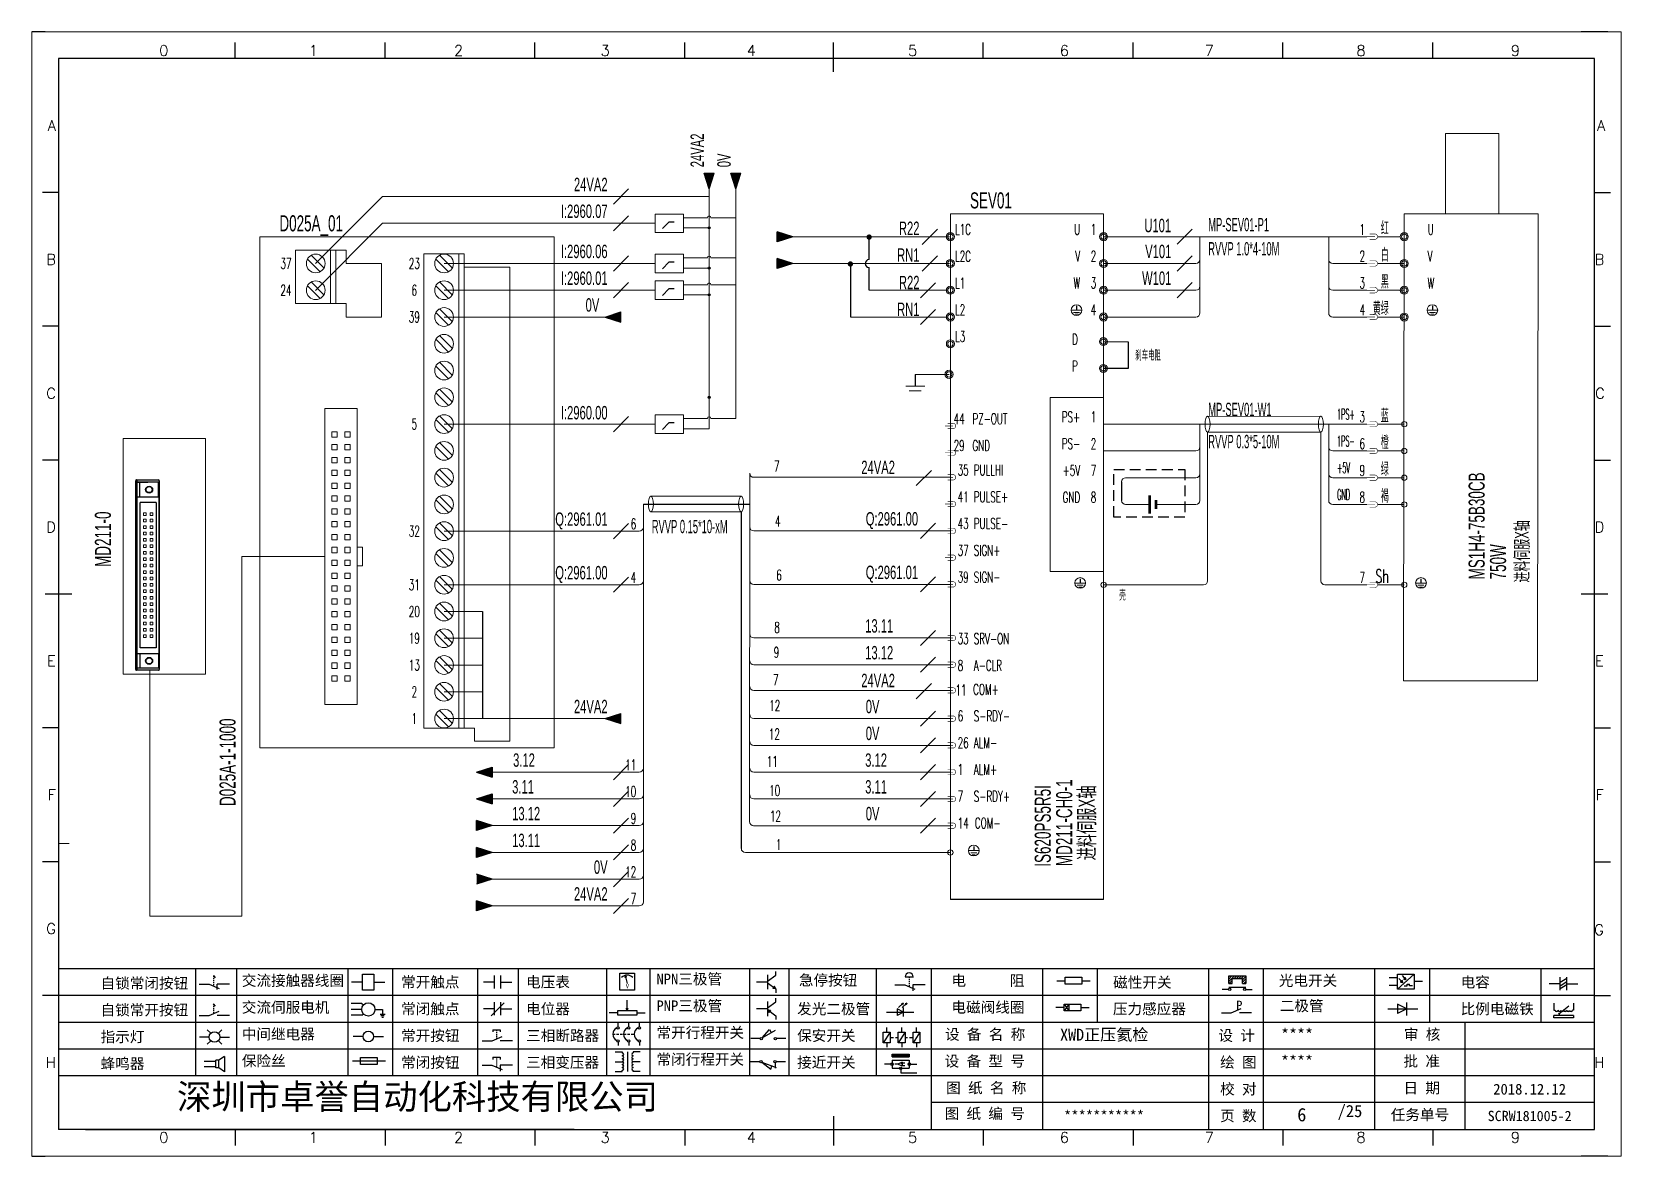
# Model space of a CAD drawing. Header units: millimetres. Extents: x -300 to 5587, y 233 to 3316.
# Drawn here: x 1953.4 to 2250.4, y 1904.7 to 2114.7 of the extents above; entities that cross this region are included whole.
import ezdxf
from ezdxf.enums import TextEntityAlignment as Align

# ---------------------------------------------------------------- set-up
doc = ezdxf.new("R2010")
doc.units = ezdxf.units.MM
doc.linetypes.add('ACAD_ISO02W100', pattern=[15, 12, -3])
doc.linetypes.add('DASHED', pattern=[0.75, 0.5, -0.25])
for name, color, linetype in [('AE_BOR', 1, 'Continuous'), ('SYMS', 7, 'Continuous'), ('Z_OM_GAIKEI', 7, 'Continuous')]:
    doc.layers.add(name, color=color, linetype=linetype)
doc.layers.add('Dimension', color=3, linetype='Continuous', lineweight=13)
doc.styles.get("Standard").update_dxf_attribs({"font": ''})
doc.styles.add('WD', font='romans.shx', dxfattribs={"width": 0.8, "bigfont": 'gbcbig.shx'})
doc.styles.add('样式 8', font='arial.ttf', dxfattribs={"width": 0.6, "height": 2.5})
doc.styles.add('汉字', font='')
doc.styles.get('Standard').set_extended_font_data('SimSun')
doc.styles.get('汉字').set_extended_font_data('新宋体')

msp = doc.modelspace()

# ---------------------------------------------------------------- texts
at = {"lineweight": 0, "style": 'WD', "width": 0.6}
for s, height, p in [('红', 2.5, (2206.979, 2076.76)), ('U', 2, (2149.31, 2076.76)), ('1', 2, (2152.31, 2076.768)), ('V', 2, (2149.31, 2071.76)), ('2', 2, (2152.31, 2071.768)), ('白', 2.5, (2206.979, 2071.76)), ('W', 2, (2149.31, 2066.76)), ('3', 2, (2152.31, 2066.764)), ('黑', 2.5, (2206.979, 2066.756)), ('黄绿', 2.5, (2206.979, 2061.756)), ('4', 2, (2152.31, 2061.76)), ('D', 2, (2148.868, 2056.253)), ('P', 2, (2148.868, 2051.253)), ('7', 2, (2093.131, 2032.528)), ('6', 2, (2066.338, 2021.768)), ('4', 2, (2093.322, 2022.27)), ('4', 2, (2066.338, 2011.768)), ('6', 2, (2093.548, 2012.203)), ('Sh', 2.5, (2206.979, 2011.74)), ('8', 2, (2093.174, 2002.429)), ('9', 2, (2093.076, 1997.791)), ('7', 2, (2092.936, 1992.667)), ('12', 2, (2093.266, 1987.848)), ('12', 2, (2093.21, 1982.531)), ('11', 2, (2066.338, 1976.768)), ('11', 2, (2092.813, 1977.405)), ('10', 2, (2066.338, 1971.768)), ('10', 2, (2093.246, 1971.964)), ('12', 2, (2093.401, 1967.203)), ('9', 2, (2066.338, 1966.772)), ('8', 2, (2066.338, 1961.772)), ('1', 2, (2093.467, 1961.889)), ('12', 2, (2066.338, 1956.772)), ('7', 2, (2066.338, 1951.772))]:
    msp.add_text(s, height=height, dxfattribs=at).set_placement(p, align=Align.RIGHT)
for s, p in [('L1C', (2125.917, 2076.76)), ('1', (2201.513, 2076.768)), ('U', (2214.235, 2076.76)), ('L2C', (2125.917, 2071.76)), ('2', (2201.513, 2071.768)), ('V', (2214.235, 2071.76)), ('L1', (2125.917, 2066.756)), ('3', (2201.513, 2066.764)), ('W', (2214.235, 2066.756)), ('L2', (2125.917, 2061.756)), ('4', (2201.513, 2061.76)), ('L3', (2125.917, 2056.752)), ('刹车电阻', (2159.598, 2053.264)), ('44', (2125.667, 2041.394)), ('PZ-OUT', (2129.167, 2041.394)), ('3', (2201.513, 2041.748)), ('29', (2125.667, 2036.394)), ('GND', (2129.167, 2036.394)), ('6', (2201.513, 2036.744)), ('35', (2126.417, 2031.819)), ('PULLHI', (2129.417, 2031.819)), ('9', (2201.513, 2031.744)), ('41', (2126.417, 2026.819)), ('PULSE+', (2129.417, 2026.819)), ('8', (2201.513, 2026.744)), ('43', (2126.417, 2021.819)), ('PULSE-', (2129.417, 2021.819)), ('37', (2126.417, 2016.819)), ('SIGN+', (2129.417, 2016.819)), ('39', (2126.417, 2011.819)), ('SIGN-', (2129.417, 2011.819)), ('7', (2201.513, 2011.744)), ('33', (2126.417, 2000.331)), ('SRV-ON ', (2129.417, 2000.331)), ('8', (2126.417, 1995.327)), ('A-CLR ', (2129.417, 1995.327)), ('11', (2126.011, 1990.743)), ('COM+', (2129.307, 1990.853)), ('6', (2126.417, 1985.896)), ('S-RDY-', (2129.417, 1985.896)), ('26', (2126.417, 1980.892)), ('ALM- ', (2129.417, 1980.892)), ('1', (2126.417, 1975.904)), ('ALM+', (2129.417, 1975.904)), ('7', (2126.417, 1970.9)), ('S-RDY+', (2129.417, 1970.9)), ('14', (2126.417, 1965.9)), ('COM-', (2129.629, 1965.9))]:
    msp.add_text(s, height=2, dxfattribs=at).set_placement(p)
for s, p in [('37', (2000.907, 2071.41)), ('23', (2024.889, 2071.41)), ('24', (2000.907, 2066.41)), ('6', (2024.889, 2066.41)), ('39', (2024.889, 2061.41)), ('5', (2024.889, 2041.41)), ('32', (2024.889, 2021.41)), ('31', (2024.889, 2011.41)), ('20', (2024.889, 2006.41)), ('19', (2024.889, 2001.41)), ('13', (2024.889, 1996.41)), ('2', (2024.889, 1991.41)), ('1', (2024.889, 1986.41))]:
    msp.add_text(s, height=2, dxfattribs=at).set_placement(p, align=Align.MIDDLE)
at = {"color": 6, "lineweight": 0, "style": 'WD', "width": 0.6}
for s, height, p in [('PS+', 2, (2149.31, 2041.744)), ('1', 2, (2152.31, 2041.744)), ('蓝', 2.5, (2206.979, 2041.74)), ('PS-', 2, (2149.31, 2036.744)), ('2', 2, (2152.31, 2036.744)), ('橙', 2.5, (2206.979, 2036.74)), ('绿', 2.5, (2206.979, 2031.74)), ('+5V', 2, (2149.31, 2031.744)), ('7', 2, (2152.31, 2031.744)), ('GND', 2, (2149.31, 2026.74)), ('8', 2, (2152.31, 2026.74)), ('褐', 2.5, (2206.979, 2026.74)), ('壳', 2, (2157.813, 2008.458))]:
    msp.add_text(s, height=height, dxfattribs=at).set_placement(p, align=Align.RIGHT)
at = {"color": 6, "lineweight": 0}
for s, height, style, width, p in [('1PS+', 2, 'WD', 0.4, (2197.311, 2042.24)), ('1PS-', 2, 'WD', 0.4, (2197.311, 2037.24)), ('+5V', 2, 'WD', 0.4, (2197.311, 2032.24)), ('GND', 2, 'WD', 0.4, (2197.311, 2027.24)), ('13.11', 2.5, '样式 8', 0.6, (2109.132, 2002.469)), ('13.12', 2.5, '样式 8', 0.6, (2109.132, 1997.465))]:
    msp.add_text(s, height=height, dxfattribs=dict(at, style=style, width=width)).set_placement(p)
msp.add_text('6', height=2.5).set_placement((2189.872, 1911.188))
at = {"layer": 'Dimension', "lineweight": 0, "style": '样式 8', "width": 0.6}
for s, height, p in [('24VA2', 2.5, (2078.999, 2089.378)), ('0V', 2.5, (2083.999, 2089.378)), ('MD211-0', 3, (1968.189, 2014.742)), ('750W', 3, (2228.884, 2012.401)), ('D025A-1-1000', 3, (1991.481, 1970.076)), ('MD211-CH0-1', 3, (2147.812, 1958.855)), ('进料伺服X轴', 3, (2152.009, 1959.947))]:
    msp.add_text(s, height=height, rotation=90, dxfattribs=at).set_placement(p)
for s, p in [('24VA2', (2061.002, 2084.91)), ('R22', (2119.284, 2076.732)), ('U101', (2166.305, 2077.249)), ('RN1', (2119.284, 2071.732)), ('V101', (2166.347, 2072.41)), ('R22', (2119.284, 2066.596)), ('W101', (2166.347, 2067.41)), ('0V', (2059.455, 2062.41)), ('RN1', (2119.284, 2061.596)), ('Q:2961.01', (2061.002, 2022.41)), ('Q:2961.00', (2061.002, 2012.41))]:
    msp.add_text(s, height=2.5, dxfattribs=at).set_placement(p, align=Align.RIGHT)
at = {"layer": 'Dimension', "color": 6, "lineweight": 0, "style": '样式 8', "width": 0.6}
for s, p in [('I:2960.07', (2061.002, 2079.91)), ('I:2960.06', (2061.002, 2072.41)), ('I:2960.01', (2061.002, 2067.41)), ('I:2960.00', (2061.002, 2042.29))]:
    msp.add_text(s, height=2.5, dxfattribs=at).set_placement(p, align=Align.RIGHT)
at = {"layer": 'Dimension', "lineweight": 0, "style": '样式 8', "width": 0.6}
for s, height, p in [('SEV01', 3, (2128.724, 2081.693)), ('D025A_01', 3, (1999.677, 2077.41)), ('24VA2', 2.5, (2108.406, 2032.075)), ('24VA2', 2.5, (2108.406, 1992.275))]:
    msp.add_text(s, height=height, dxfattribs=at).set_placement(p)
at = {"layer": 'Dimension', "color": 3, "lineweight": 0, "style": '样式 8'}
for s, width, p in [('MP-SEV01-P1', 0.5, (2173.237, 2077.41)), ('MP-SEV01-W1', 0.5, (2173.237, 2042.894)), ('0V', 0.6, (2109.238, 1987.402)), ('0V', 0.6, (2109.238, 1982.398)), ('3.12', 0.6, (2043.339, 1977.41)), ('3.11', 0.6, (2043.165, 1972.41)), ('13.12', 0.6, (2043.165, 1967.414)), ('0V', 0.6, (2109.238, 1967.406)), ('13.11', 0.6, (2043.165, 1962.414))]:
    msp.add_text(s, height=2.5, dxfattribs=dict(at, width=width)).set_placement(p)
at = {"layer": 'Dimension', "color": 1, "lineweight": 0, "style": '样式 8', "width": 0.5}
for s, p in [('RVVP 1.0*4-10M', (2173.237, 2075.41)), ('RVVP 0.3*5-10M', (2173.237, 2039.394)), ('RVVP 0.15*10-xM', (2069.263, 2023.525))]:
    msp.add_text(s, height=2.5, dxfattribs=at).set_placement(p, align=Align.TOP_LEFT)
at = {"layer": 'Dimension', "color": 6, "lineweight": 0, "style": '样式 8', "width": 0.6}
for s, p in [('MS1H4-75B30CB', (2224.884, 2012.401)), ('IS620PS5R5I', (2143.812, 1958.739))]:
    msp.add_text(s, height=3, rotation=90, dxfattribs=at).set_placement(p)
for s, p in [('Q:2961.00', (2109.238, 2022.469)), ('Q:2961.01', (2109.238, 2012.469)), ('3.12', (2109.132, 1977.41)), ('3.11', (2109.132, 1972.406))]:
    msp.add_text(s, height=2.5, dxfattribs=at).set_placement(p)
at = {"layer": 'Dimension', "color": 3, "lineweight": 0, "style": '样式 8', "width": 0.6}
msp.add_text('进料伺服X轴', height=2.5, rotation=90, dxfattribs=at).set_placement((2233.081, 2011.809))
for s, p in [('24VA2', (2061.002, 1987.406)), ('0V', (2061.002, 1957.414)), ('24VA2', (2061.002, 1952.414))]:
    msp.add_text(s, height=2.5, dxfattribs=at).set_placement(p, align=Align.RIGHT)

# ---------------------------------------------------------------- blocks, each defined once
blk = doc.blocks.new('磁性开关')
at = {"linetype": 'ByBlock'}
h = blk.add_hatch(dxfattribs=at)
h.set_pattern_fill('ANSI31', color=256, scale=0.1, style=0)
h.paths.add_polyline_path([(-1910.88, -776.69), (-1910.88, -775.29), (-1907.69, -775.29), (-1907.69, -776.69), (-1908.31, -776.69), (-1908.31, -775.79), (-1910.25, -775.79), (-1910.25, -776.69)])
for p, q in [((-1910.91, -777.81), (-1912.09, -777.81)), ((-1910.88, -776.69), (-1910.88, -775.29)), ((-1910.88, -775.29), (-1907.69, -775.29)), ((-1910.88, -776.69), (-1910.25, -776.69)), ((-1910.88, -777.39), (-1907.69, -777.39)), ((-1910.25, -776.69), (-1910.25, -775.79)), ((-1910.25, -775.79), (-1908.31, -775.79)), ((-1908.31, -776.69), (-1908.31, -775.79)), ((-1908.31, -776.69), (-1907.69, -776.69)), ((-1907.69, -775.29), (-1907.69, -776.69)), ((-1907.66, -777.81), (-1906.48, -777.81))]:
    blk.add_line(p, q, dxfattribs=at)
for centre in [(-1910.68, -777.81), (-1907.88, -777.81)]:
    blk.add_circle(centre, 0.225, dxfattribs=at)
blk = doc.blocks.new('*U4')
at = {"linetype": 'ByBlock'}
for p, q in [((-1909.23, -780.45), (-1909.23, -780.67)), ((-1909.23, -780.45), (-1908.92, -780.84)), ((-1909.23, -780.84), (-1909.23, -781.05)), ((-1911.92, -782.07), (-1910.06, -782.07)), ((-1910.06, -782.07), (-1908.18, -782.88)), ((-1909.23, -781.23), (-1909.23, -781.44)), ((-1909.23, -781.61), (-1909.23, -781.83)), ((-1909.23, -782), (-1909.23, -782.21)), ((-1909.23, -782.38), (-1909.23, -782.43)), ((-1908.52, -783.07), (-1908.52, -782.07)), ((-1906.25, -782.07), (-1908.52, -782.07))]:
    blk.add_line(p, q, dxfattribs=at)
blk = doc.blocks.new('*U6')
at = {"linetype": 'ByBlock'}
for p, q in [((-1911.92, -792.89), (-1910.06, -792.89)), ((-1910.06, -792.89), (-1908.18, -792.08)), ((-1908.88, -791.17), (-1909.23, -790.71)), ((-1909.23, -790.71), (-1909.23, -790.92)), ((-1909.23, -791.09), (-1909.23, -791.31)), ((-1909.23, -791.48), (-1909.23, -791.69)), ((-1909.23, -791.86), (-1909.23, -792.08)), ((-1909.23, -792.25), (-1909.23, -792.47)), ((-1906.25, -792.89), (-1908.52, -792.89))]:
    blk.add_line(p, q, dxfattribs=at)
blk = doc.blocks.new('蜂鸣器')
at = {"linetype": 'ByBlock'}
for p, q in [((-1907.17, -795.53), (-1908.25, -796.26)), ((-1907.17, -795.53), (-1907.17, -798.41)), ((-1908.8, -796.48), (-1911.01, -796.48)), ((-1908.8, -797.46), (-1911.01, -797.46)), ((-1908.25, -796.26), (-1908.8, -796.26)), ((-1908.8, -797.68), (-1908.8, -796.26)), ((-1908.25, -797.68), (-1908.8, -797.68)), ((-1908.25, -797.68), (-1908.25, -796.26)), ((-1907.17, -798.41), (-1908.25, -797.68))]:
    blk.add_line(p, q, dxfattribs=at)
blk = doc.blocks.new('指示灯')
at = {"linetype": 'ByBlock'}
for p, q in [((-1854.25, -776.92), (-1856.06, -776.92)), ((-1854.62, -775.59), (-1853.97, -776.23)), ((-1854.62, -778.25), (-1853.97, -777.61)), ((-1851.9, -775.59), (-1852.54, -776.23)), ((-1851.9, -778.25), (-1852.54, -777.61)), ((-1852.26, -776.92), (-1850.45, -776.92))]:
    blk.add_line(p, q, dxfattribs=at)
blk.add_circle((-1853.26, -776.92), 0.992, dxfattribs=at)
blk = doc.blocks.new('光电开关')
at = {"linetype": 'ByBlock'}
h = blk.add_hatch(dxfattribs=at)
h.set_pattern_fill('ANSI31', color=256, scale=0.01, style=0)
h.set_pattern_definition([(45, (0.172267, 0), (-0.0224506403, 0.0224506403), [])])
h.paths.add_polyline_path([(-1882.44, -776.34), (-1882.5, -775.91), (-1882.68, -776.07)])
h.paths.add_polyline_path([(-1882.86, -776.23), (-1882.44, -776.34), (-1882.68, -776.07)])
h.paths.add_polyline_path([(-1883.05, -776.88), (-1883.11, -776.45), (-1883.29, -776.61)])
h.paths.add_polyline_path([(-1883.47, -776.77), (-1883.05, -776.88), (-1883.29, -776.61)])
for p, q in [((-1884.01, -775.96), (-1885.56, -775.96)), ((-1884.01, -777.39), (-1885.56, -777.39)), ((-1880.91, -775.3), (-1884.01, -778.05)), ((-1883.75, -776.09), (-1883.05, -776.88)), ((-1883.11, -776.45), (-1883.47, -776.77)), ((-1883.05, -776.88), (-1883.47, -776.77)), ((-1883.14, -775.55), (-1882.44, -776.34)), ((-1883.05, -776.88), (-1883.11, -776.45)), ((-1882.5, -775.91), (-1882.86, -776.23)), ((-1882.44, -776.34), (-1882.86, -776.23)), ((-1882.78, -777.47), (-1882.23, -777.47)), ((-1882.44, -776.34), (-1882.5, -775.91)), ((-1882.23, -777.47), (-1882.23, -777.14)), ((-1882.23, -777.14), (-1881.78, -777.14)), ((-1881.78, -777.47), (-1881.78, -777.14)), ((-1881.23, -777.47), (-1881.78, -777.47)), ((-1879.37, -776.67), (-1880.91, -776.67))]:
    blk.add_line(p, q, dxfattribs=at)
blk.add_lwpolyline([(-1884.01, -775.3), (-1880.91, -775.3), (-1880.91, -778.05), (-1884.01, -778.05)], close=True, dxfattribs=at)
blk = doc.blocks.new('交流接触器线圈')
at = {"linetype": 'ByBlock'}
for p, q in [((-1880.82, -781.77), (-1882.87, -781.77)), ((-1878.72, -781.77), (-1876.67, -781.77))]:
    blk.add_line(p, q, dxfattribs=at)
blk.add_lwpolyline([(-1880.82, -780.28), (-1878.72, -780.28), (-1878.72, -783.26), (-1880.82, -783.26)], close=True, dxfattribs=at)
blk = doc.blocks.new('交流伺服电机')
at = {"linetype": 'ByBlock'}
for p, q in [((-1880.97, -785.75), (-1882.94, -785.75)), ((-1880.97, -786.85), (-1882.94, -786.85)), ((-1880.97, -785.75), (-1880.65, -786.03)), ((-1878.49, -786.85), (-1877.07, -786.85)), ((-1877.07, -786.85), (-1877.07, -787.72)), ((-1880.97, -787.94), (-1882.94, -787.94)), ((-1880.97, -787.94), (-1880.65, -787.67)), ((-1877.54, -787.72), (-1876.59, -787.72)), ((-1877.38, -788.01), (-1876.75, -788.01)), ((-1877.23, -788.29), (-1876.9, -788.29))]:
    blk.add_line(p, q, dxfattribs=at)
blk.add_circle((-1879.73, -786.85), 1.24, dxfattribs=at)
blk = doc.blocks.new('中间继电器')
at = {"linetype": 'ByBlock'}
for p, q in [((-1880.72, -791.92), (-1882.54, -791.92)), ((-1878.74, -791.92), (-1876.92, -791.92))]:
    blk.add_line(p, q, dxfattribs=at)
blk.add_circle((-1879.73, -791.92), 0.992, dxfattribs=at)
blk = doc.blocks.new('保险丝')
at = {"linetype": 'ByBlock'}
blk.add_line((-1882.72, -796.49), (-1876.55, -796.49), dxfattribs=at)
blk.add_lwpolyline([(-1881.2, -795.86), (-1878.06, -795.86), (-1878.06, -797.12), (-1881.2, -797.12)], close=True, dxfattribs=at)
blk = doc.blocks.new('常开按钮')
at = {"linetype": 'ByBlock'}
for p, q in [((-1910.06, -787.73), (-1908.18, -786.93)), ((-1909.9, -785.68), (-1908.56, -785.68)), ((-1909.9, -785.68), (-1909.9, -786.07)), ((-1909.23, -785.68), (-1909.23, -785.89)), ((-1909.23, -786.06), (-1909.23, -786.28)), ((-1909.23, -786.45), (-1909.23, -786.67)), ((-1909.23, -786.84), (-1909.23, -787.05)), ((-1908.56, -785.68), (-1908.56, -786.07)), ((-1911.92, -787.73), (-1910.06, -787.73)), ((-1909.23, -787.22), (-1909.23, -787.38)), ((-1906.25, -787.73), (-1908.52, -787.73))]:
    blk.add_line(p, q, dxfattribs=at)
blk = doc.blocks.new('常开触点')
at = {"linetype": 'ByBlock'}
for p, q in [((-1853.82, -782.99), (-1853.82, -780.56)), ((-1852.6, -782.99), (-1852.6, -780.56)), ((-1853.82, -781.77), (-1855.88, -781.77)), ((-1852.6, -781.77), (-1850.55, -781.77))]:
    blk.add_line(p, q, dxfattribs=at)
blk = doc.blocks.new('常闭触点')
at = {"linetype": 'ByBlock'}
for p, q in [((-1853.82, -786.77), (-1855.88, -786.77)), ((-1852.01, -785.66), (-1854.43, -788.1)), ((-1853.82, -787.99), (-1853.82, -785.56)), ((-1852.6, -787.99), (-1852.6, -785.56)), ((-1852.6, -786.77), (-1850.55, -786.77))]:
    blk.add_line(p, q, dxfattribs=at)
blk = doc.blocks.new('常闭按钮')
at = {"linetype": 'ByBlock'}
for p, q in [((-1856.13, -792.28), (-1854.28, -792.28)), ((-1854.28, -792.28), (-1852.4, -793.09)), ((-1854.11, -790.83), (-1852.77, -790.83)), ((-1854.11, -790.83), (-1854.11, -791.22)), ((-1853.44, -790.83), (-1853.44, -791.04)), ((-1853.44, -791.21), (-1853.44, -791.43)), ((-1853.44, -791.6), (-1853.44, -791.82)), ((-1853.44, -791.99), (-1853.44, -792.2)), ((-1853.44, -792.37), (-1853.44, -792.53)), ((-1852.77, -790.83), (-1852.77, -791.22)), ((-1850.47, -792.28), (-1852.73, -792.28)), ((-1852.73, -792.28), (-1852.73, -793.43))]:
    blk.add_line(p, q, dxfattribs=at)
blk = doc.blocks.new('电磁阀线圈')
at = {"linetype": 'ByBlock'}
for p, q in [((-1854.61, -795.92), (-1853.75, -797.16)), ((-1853.75, -795.92), (-1854.61, -797.16)), ((-1853.75, -795.92), (-1853.75, -797.16)), ((-1854.61, -796.54), (-1856.17, -796.54)), ((-1851.53, -796.54), (-1849.97, -796.54))]:
    blk.add_line(p, q, dxfattribs=at)
blk.add_lwpolyline([(-1854.61, -795.92), (-1851.53, -795.92), (-1851.53, -797.16), (-1854.61, -797.16)], close=True, dxfattribs=at)
blk = doc.blocks.new('电压表')
at = {"linetype": 'ByBlock'}
for p, q in [((-1814.84, -780.75), (-1814.91, -781.13)), ((-1814.6, -781.05), (-1814.91, -781.13)), ((-1814.84, -780.75), (-1814.46, -782.26)), ((-1814.84, -780.75), (-1814.6, -781.05))]:
    blk.add_line(p, q, dxfattribs=at)
blk.add_lwpolyline([(-1815.84, -780.34), (-1813.07, -780.34), (-1813.07, -783.49), (-1815.84, -783.49)], close=True, dxfattribs=at)
blk.add_arc((-1814.46, -782.26), 1.56, 46.8313, 133.1687, dxfattribs=at)
at = {"linetype": 'ByBlock', "insert": (-1814.7, -782.39), "char_height": 0.75, "width": 0.6768, "attachment_point": 1}
blk.add_mtext('V', dxfattribs=at)
blk = doc.blocks.new('电位器')
at = {"linetype": 'ByBlock'}
for p, q in [((-1814.45, -787.3), (-1814.62, -786.96)), ((-1814.62, -786.96), (-1814.27, -786.96)), ((-1814.45, -787.3), (-1814.45, -785.39)), ((-1814.45, -787.3), (-1814.27, -786.96)), ((-1816.21, -787.75), (-1817.79, -787.75)), ((-1812.68, -787.75), (-1811.1, -787.75))]:
    blk.add_line(p, q, dxfattribs=at)
blk.add_lwpolyline([(-1816.21, -787.3), (-1812.68, -787.3), (-1812.68, -788.2), (-1816.21, -788.2)], close=True, dxfattribs=at)
blk = doc.blocks.new('三相断路器')
at = {"linetype": 'ByBlock'}
for p, q in [((-1816.17, -790.33), (-1816.17, -789.7)), ((-1814.17, -790.33), (-1814.17, -789.7)), ((-1812.18, -790.33), (-1812.18, -789.7)), ((-1817.14, -791.74), (-1816.72, -791.74)), ((-1816.45, -791.74), (-1816.03, -791.74)), ((-1815.76, -791.74), (-1815.34, -791.74)), ((-1815.07, -791.74), (-1814.65, -791.74)), ((-1814.38, -791.74), (-1813.96, -791.74)), ((-1813.69, -791.74), (-1813.27, -791.74)), ((-1816.17, -793.19), (-1816.17, -793.83)), ((-1814.17, -793.19), (-1814.17, -793.83)), ((-1812.18, -793.19), (-1812.18, -793.83))]:
    blk.add_line(p, q, dxfattribs=at)
for centre in [(-1816.17, -790.55), (-1816.17, -792.98), (-1814.17, -790.55), (-1814.17, -792.98), (-1812.18, -790.55), (-1812.18, -792.98)]:
    blk.add_circle(centre, 0.219, dxfattribs=at)
for centre in [(-1815.81, -791.74), (-1813.82, -791.74), (-1811.83, -791.74)]:
    blk.add_arc(centre, 1.32, 115.5791, 244.4209, dxfattribs=at)
blk = doc.blocks.new('三相变压器')
at = {"linetype": 'ByBlock'}
for p, q in [((-1816.69, -795.03), (-1815.37, -795.03)), ((-1815.37, -795.03), (-1815.37, -795.24)), ((-1814.34, -798.7), (-1814.34, -795.04)), ((-1812, -795.03), (-1813.32, -795.03)), ((-1813.32, -795.03), (-1813.32, -795.24)), ((-1816.69, -796.87), (-1815.37, -796.87)), ((-1816.69, -798.71), (-1815.37, -798.71)), ((-1815.37, -798.71), (-1815.37, -798.5)), ((-1812, -796.87), (-1813.32, -796.87)), ((-1813.32, -798.71), (-1813.32, -798.5)), ((-1812, -798.71), (-1813.32, -798.71))]:
    blk.add_line(p, q, dxfattribs=at)
for centre, start, end in [((-1815.37, -795.51), 270, 90), ((-1815.37, -796.06), 270, 90), ((-1813.32, -795.51), 90, 270), ((-1813.32, -796.06), 90, 270), ((-1815.37, -796.6), 270, 90), ((-1815.37, -797.14), 270, 90), ((-1815.37, -797.68), 270, 90), ((-1815.37, -798.23), 270, 90), ((-1813.32, -796.6), 90, 270), ((-1813.32, -797.14), 90, 270), ((-1813.32, -797.68), 90, 270), ((-1813.32, -798.23), 90, 270)]:
    blk.add_arc(centre, 0.271, start, end, dxfattribs=at)
blk = doc.blocks.new('压力感应器')
at = {"linetype": 'ByBlock'}
for p, q in [((-1817.44, -777.73), (-1815.59, -777.73)), ((-1815.59, -777.73), (-1813.71, -776.93)), ((-1811.78, -777.73), (-1814.05, -777.73))]:
    blk.add_line(p, q, dxfattribs=at)
at = {"linetype": 'ByBlock', "insert": (-1814.65, -775.48), "char_height": 1.68, "width": 1.2242, "attachment_point": 1}
blk.add_mtext('{\\fNSimSun|b0|i0|c134|p49;P}', dxfattribs=at)
blk = doc.blocks.new('二极管')
at = {"linetype": 'ByBlock'}
for p, q in [((-1787.52, -776.77), (-1781.92, -776.77)), ((-1783.97, -776.77), (-1785.69, -775.9)), ((-1785.69, -775.9), (-1785.69, -777.65)), ((-1783.97, -776.77), (-1785.69, -777.65)), ((-1783.97, -777.99), (-1783.97, -775.56))]:
    blk.add_line(p, q, dxfattribs=at)
blk = doc.blocks.new('NPN三极管')
at = {"linetype": 'ByBlock'}
for p, q in [((-1785.73, -780.61), (-1785.73, -783.32)), ((-1785.73, -781.82), (-1784.15, -780.66)), ((-1784.15, -780.66), (-1784.15, -779.98)), ((-1785.73, -781.97), (-1787.81, -781.97)), ((-1785.73, -782.11), (-1784.15, -783.27)), ((-1784.41, -782.73), (-1784.74, -783.18)), ((-1784.15, -783.27), (-1784.74, -783.18)), ((-1784.15, -783.27), (-1784.41, -782.73)), ((-1784.15, -783.27), (-1784.15, -783.96))]:
    blk.add_line(p, q, dxfattribs=at)
blk = doc.blocks.new('PNP三极管')
at = {"linetype": 'ByBlock'}
for p, q in [((-1784.9, -786.74), (-1786.98, -786.74)), ((-1784.9, -785.38), (-1784.9, -788.09)), ((-1784.9, -786.59), (-1783.32, -785.43)), ((-1784.9, -786.88), (-1783.32, -788.04)), ((-1784.9, -786.88), (-1784.31, -786.97)), ((-1784.9, -786.88), (-1784.64, -787.42)), ((-1784.31, -786.97), (-1784.64, -787.42)), ((-1783.32, -785.43), (-1783.32, -784.75)), ((-1783.32, -788.04), (-1783.32, -788.73))]:
    blk.add_line(p, q, dxfattribs=at)
blk = doc.blocks.new('常开行程开关')
at = {"linetype": 'ByBlock'}
for p, q in [((-1786.29, -792.3), (-1788.01, -792.3)), ((-1785.89, -792.17), (-1784.52, -790.62)), ((-1785.89, -792.17), (-1783.43, -790.72)), ((-1784.52, -790.62), (-1784.19, -791.17)), ((-1781.48, -792.3), (-1783.21, -792.3))]:
    blk.add_line(p, q, dxfattribs=at)
for centre in [(-1786.07, -792.3), (-1783.42, -792.3)]:
    blk.add_circle(centre, 0.219, dxfattribs=at)
blk = doc.blocks.new('常闭行程开关')
at = {"linetype": 'ByBlock'}
for p, q in [((-1786.34, -796.62), (-1788.07, -796.62)), ((-1785.93, -796.72), (-1783.25, -797.7)), ((-1785.93, -796.72), (-1784.3, -798)), ((-1784.3, -798), (-1784.08, -797.4)), ((-1783.48, -796.84), (-1783.48, -797.85)), ((-1781.54, -796.62), (-1783.26, -796.62))]:
    blk.add_line(p, q, dxfattribs=at)
for centre in [(-1786.12, -796.62), (-1783.48, -796.62)]:
    blk.add_circle(centre, 0.219, dxfattribs=at)
blk = doc.blocks.new('电容')
at = {"linetype": 'ByBlock'}
for p, q in [((-1756.08, -782.99), (-1756.08, -780.56)), ((-1754.86, -780.79), (-1756.08, -781.55)), ((-1754.86, -782.99), (-1754.86, -780.56)), ((-1756.08, -781.77), (-1758.13, -781.77)), ((-1754.86, -781.44), (-1756.08, -782.2)), ((-1754.86, -781.99), (-1756.08, -782.75)), ((-1754.86, -781.77), (-1752.81, -781.77))]:
    blk.add_line(p, q, dxfattribs=at)
blk = doc.blocks.new('发光二极管')
at = {"linetype": 'ByBlock'}
for p, q in [((-1758.01, -786.77), (-1752.89, -786.77)), ((-1754.84, -786.77), (-1756.04, -786.16)), ((-1756.04, -786.16), (-1756.04, -787.39)), ((-1754.84, -786.77), (-1756.04, -787.39)), ((-1755.78, -785.92), (-1754.89, -785.14)), ((-1754.89, -785.14), (-1755.2, -785.22)), ((-1755.2, -785.22), (-1755.01, -785.43)), ((-1755.08, -785.92), (-1754.18, -785.14)), ((-1754.89, -785.14), (-1755.01, -785.43)), ((-1754.84, -787.63), (-1754.84, -785.92)), ((-1754.18, -785.14), (-1754.49, -785.22)), ((-1754.49, -785.22), (-1754.31, -785.43)), ((-1754.18, -785.14), (-1754.31, -785.43))]:
    blk.add_line(p, q, dxfattribs=at)
blk = doc.blocks.new('比例电磁阀')
at = {"linetype": 'ByBlock'}
for p, q in [((-1757.26, -775.38), (-1757.26, -776.71)), ((-1757.26, -776.71), (-1757.05, -776.71)), ((-1753.6, -777.73), (-1757.25, -777.73)), ((-1757.25, -778.13), (-1757.25, -777.73)), ((-1753.6, -778.13), (-1757.25, -778.13)), ((-1754.5, -775.98), (-1756.35, -777.44)), ((-1756.35, -777.44), (-1756.25, -777.25)), ((-1756.35, -777.44), (-1756.15, -777.38)), ((-1756.15, -777.38), (-1756.25, -777.25)), ((-1753.58, -776.71), (-1753.8, -776.71)), ((-1753.6, -777.73), (-1753.6, -778.13)), ((-1753.58, -775.38), (-1753.58, -776.71))]:
    blk.add_line(p, q, dxfattribs=at)
for centre in [(-1756.78, -776.71), (-1756.24, -776.71), (-1755.7, -776.71), (-1755.15, -776.71), (-1754.61, -776.71), (-1754.07, -776.71)]:
    blk.add_arc(centre, 0.271, 180, 0, dxfattribs=at)
blk = doc.blocks.new('保安开关')
at = {"linetype": 'ByBlock'}
for p, q in [((-1757.96, -790.79), (-1757.96, -789.97)), ((-1755.17, -790.79), (-1755.17, -789.97)), ((-1752.39, -790.79), (-1752.39, -789.97)), ((-1757.33, -790.79), (-1758.6, -792.81)), ((-1757.96, -792.81), (-1757.96, -793.62)), ((-1757.33, -791.8), (-1756.72, -791.8)), ((-1756.35, -791.8), (-1755.89, -791.8)), ((-1754.54, -790.79), (-1755.81, -792.81)), ((-1755.17, -792.81), (-1755.17, -793.62)), ((-1754.52, -791.8), (-1754.06, -791.8)), ((-1753.69, -791.8), (-1753.08, -791.8)), ((-1751.75, -790.79), (-1753.02, -792.81)), ((-1752.39, -792.81), (-1752.39, -793.62))]:
    blk.add_line(p, q, dxfattribs=at)
for points in [[(-1758.6, -790.79), (-1757.33, -790.79), (-1757.33, -792.81), (-1758.6, -792.81)], [(-1755.81, -790.79), (-1754.54, -790.79), (-1754.54, -792.81), (-1755.81, -792.81)], [(-1753.02, -790.79), (-1751.75, -790.79), (-1751.75, -792.81), (-1753.02, -792.81)]]:
    blk.add_lwpolyline(points, close=True, dxfattribs=at)
blk = doc.blocks.new('接近开关')
at = {"linetype": 'ByBlock'}
h = blk.add_hatch(dxfattribs=at)
h.set_pattern_fill('ANSI31', color=256, scale=0.01, style=0)
h.set_pattern_definition([(45, (-89.131516, -30.795668), (-0.0224506403, 0.0224506403), [])])
h.paths.add_polyline_path([(-1516.96, -1123.35), (-1516.96, -1122.85), (-1513.76, -1122.85), (-1513.76, -1123.35)])
for p, q in [((-1517.18, -1124.71), (-1518.36, -1124.71)), ((-1516.96, -1123.35), (-1516.96, -1122.85)), ((-1516.96, -1122.85), (-1513.76, -1122.85)), ((-1516.96, -1123.35), (-1513.76, -1123.35)), ((-1516.96, -1123.95), (-1513.76, -1123.95)), ((-1516.96, -1123.95), (-1516.96, -1125.47)), ((-1516.96, -1125.47), (-1513.76, -1125.47)), ((-1515.91, -1124.71), (-1516.45, -1124.71)), ((-1515.11, -1124.31), (-1515.91, -1124.71)), ((-1515.11, -1125.11), (-1515.91, -1124.71)), ((-1515.33, -1124.53), (-1515.17, -1124.53)), ((-1515.33, -1124.88), (-1515.17, -1124.88)), ((-1515.25, -1124.45), (-1515.25, -1124.61)), ((-1515.11, -1124.31), (-1515.11, -1125.11)), ((-1515.11, -1124.48), (-1514.58, -1124.48)), ((-1515.11, -1124.94), (-1514.58, -1124.94)), ((-1513.76, -1122.85), (-1513.76, -1123.35)), ((-1513.76, -1123.95), (-1513.76, -1125.47)), ((-1513.54, -1124.71), (-1512.36, -1124.71)), ((-1515.36, -1125.69), (-1515.36, -1126.36)), ((-1515.36, -1126.36), (-1512.36, -1126.36))]:
    blk.add_line(p, q, dxfattribs=at)
for centre in [(-1516.96, -1124.71), (-1515.36, -1125.47), (-1513.76, -1124.71)]:
    blk.add_circle(centre, 0.225, dxfattribs=at)
blk = doc.blocks.new('电阻')
at = {"linetype": 'ByBlock'}
for p, q in [((-3.09, 0), (-1.57, 0)), ((1.57, 0), (3.09, 0))]:
    blk.add_line(p, q, dxfattribs=at)
blk.add_lwpolyline([(-1.57, 0.63), (1.57, 0.63), (1.57, -0.63), (-1.57, -0.63)], close=True, dxfattribs=at)
blk = doc.blocks.new('急停按钮')
at = {"linetype": 'ByBlock'}
for p, q in [((-1.86, 0), (0, 0)), ((0, 0), (1.88, -0.81)), ((0.06, 1.45), (1.61, 1.45)), ((0.83, 1.45), (0.83, 1.24)), ((0.83, 1.07), (0.83, 0.85)), ((0.83, 0.68), (0.83, 0.47)), ((0.83, 0.29), (0.83, 0.08)), ((3.81, 0), (1.54, 0)), ((1.54, 0), (1.54, -1.15)), ((0.83, -0.09), (0.83, -0.24))]:
    blk.add_line(p, q, dxfattribs=at)
blk.add_arc((0.83, 1.45), 0.774, 0, 180)
blk = doc.blocks.new('电控横A4')
for p, q in [((292, -5), (5, -5)), ((5, -5), (5, -205)), ((292, -205), (292, -5)), ((10.03, -205), (289.53, -205)), ((130.8, -205), (190.75, -205)), ((190.75, -205), (259.54, -205))]:
    blk.add_line(p, q)
at = {"lineweight": 9, "ltscale": 0.1}
for p, q in [((5, -151.57), (7, -151.57)), ((101.34, -205), (130.8, -205)), ((129.44, -205), (129.44, -205)), ((129.44, -205), (129.44, -205)), ((129.44, -205), (129.44, -205)), ((129.44, -205), (129.44, -205))]:
    blk.add_line(p, q, dxfattribs=at)
at = {"linetype": 'ByBlock'}
for p, q in [((292, -175), (5, -175)), ((292, -180), (5, -180)), ((292, -185), (5, -185)), ((292, -190), (5, -190)), ((292, -195), (5, -195)), ((292, -200), (168.03, -200))]:
    blk.add_line(p, q, dxfattribs=at)
at = {"color": 0, "lineweight": -2}
for p, q in [((30.58, -175), (30.58, -195)), ((38.26, -175), (38.26, -195)), ((59.05, -175), (59.05, -195)), ((67.4, -175), (67.4, -195)), ((83.26, -175), (83.26, -195)), ((90.91, -175), (90.91, -195)), ((107.4, -175), (107.4, -195)), ((115.5, -175), (115.5, -195)), ((134.12, -175), (134.12, -195)), ((141.48, -175), (141.48, -195)), ((157.79, -175), (157.79, -195)), ((168.03, -175), (168.03, -204.92)), ((188.84, -175), (188.84, -185)), ((199.08, -175), (199.08, -185)), ((219.89, -175), (219.89, -185)), ((230.12, -175), (230.12, -185)), ((250.93, -175), (250.93, -185)), ((261.17, -175), (261.17, -185)), ((281.98, -175), (281.98, -185)), ((188.84, -185), (188.84, -204.92)), ((219.89, -185), (219.89, -205)), ((230.12, -185), (230.12, -205)), ((250.93, -185), (250.93, -205)), ((267.79, -185), (267.79, -205))]:
    blk.add_line(p, q, dxfattribs=at)
at = {"color": 0, "ltscale": 2}
for p, q in [((292, -205), (292, -183.55)), ((101.34, -205), (5, -205)), ((259.54, -205), (289.53, -205)), ((259.54, -205), (292, -205))]:
    blk.add_line(p, q, dxfattribs=at)
at = {"layer": 'AE_BOR', "lineweight": 30}
for p, q in [((2.53, 0), (0, 0)), ((294.53, 0), (289.53, 0)), ((0, -210), (2.53, -210)), ((294.53, -210), (289.53, -210))]:
    blk.add_line(p, q, dxfattribs=at)
at = {"layer": 'AE_BOR', "color": 1, "lineweight": 15}
for p, q in [((0, 0), (297, 0)), ((0, -210), (0, 0)), ((297, 0), (297, -210)), ((297, -210), (0, -210))]:
    blk.add_line(p, q, dxfattribs=at)
at = {"layer": 'AE_BOR'}
for p, q in [((38.03, -5), (38.03, -2)), ((66.03, -5), (66.03, -2)), ((94.03, -5), (94.03, -2)), ((122.03, -5), (122.03, -2)), ((149.78, -5), (149.78, -2)), ((177.78, -5), (177.78, -2)), ((205.78, -5), (205.78, -2)), ((233.78, -5), (233.78, -2)), ((261.78, -5), (261.78, -2)), ((5, -30), (2, -30)), ((292, -30), (295, -30)), ((5, -55), (2, -55)), ((292, -55), (295, -55)), ((5, -80), (2, -80)), ((292, -80), (295, -80)), ((5, -130), (2, -130)), ((292, -130), (295, -130)), ((5, -155), (2, -155)), ((292, -155), (295, -155)), ((5, -180), (2, -180)), ((292, -180), (295, -180)), ((38.03, -205), (38.03, -208)), ((66.03, -205), (66.03, -208)), ((94.03, -205), (94.03, -208)), ((122.03, -205), (122.03, -208)), ((149.78, -205), (149.78, -208)), ((177.78, -205), (177.78, -208)), ((205.78, -205), (205.78, -208)), ((233.78, -205), (233.78, -208)), ((261.78, -205), (261.78, -208))]:
    blk.add_line(p, q, dxfattribs=at)
at = {"layer": 'AE_BOR', "color": 2, "lineweight": 30}
for p, q in [((149.78, -7.5), (149.78, -2.5)), ((2.5, -105), (7.5, -105)), ((289.5, -105), (294.5, -105)), ((149.78, -202.5), (149.78, -207.5)), ((149.78, -205), (149.78, -207.5))]:
    blk.add_line(p, q, dxfattribs=at)
at = {"linetype": 'ByBlock'}
for name, p in [('*U4', (1943.19, 604.18)), ('交流接触器线圈', (1942.62, 604.27)), ('常开触点', (1940.27, 604.3)), ('电压表', (1925.71, 604.52)), ('NPN三极管', (1923.2, 604.5)), ('磁性开关', (2134.53, 598.96)), ('光电开关', (2139.22, 599.27)), ('电容', (2041.69, 603.98)), ('电位器', (1925.71, 604.52)), ('PNP三极管', (1922.37, 604.27)), ('压力感应器', (2039.72, 594.52)), ('*U6', (1943.19, 609.18)), ('交流伺服电机', (1942.62, 604.27)), ('常闭触点', (1940.27, 604.3)), ('发光二极管', (1917.72, 603.69)), ('电磁阀线圈', (2047.53, 614.3)), ('二极管', (2040.91, 594.27)), ('比例电磁阀', (2041.69, 593.98)), ('指示灯', (1887.41, 589.18)), ('中间继电器', (1942.62, 604.27)), ('常开按钮', (1996.06, 599.3)), ('三相断路器', (1925.71, 604.52)), ('常开行程开关', (1922.37, 604.27)), ('保安开关', (1917.72, 603.98)), ('蜂鸣器', (1943.19, 604.18)), ('保险丝', (1942.62, 604.27)), ('常闭按钮', (1940.27, 599.3)), ('三相变压器', (1925.71, 604.52)), ('常闭行程开关', (1922.37, 604.27)), ('接近开关', (1677.72, 931.9))]:
    blk.add_blockref(name, p, dxfattribs=at)
for name, p in [('急停按钮', (163.12, -177.98)), ('电阻', (194.66, -177.22))]:
    blk.add_blockref(name, p)
at = {"char_height": 2, "attachment_point": 1, "style": '汉字'}
for s, insert in [('{\\fKaiTi_GB2312|b0|i0|c134|p49;自锁常闭按钮}', (12.86, -176.69)), ('{\\fKaiTi_GB2312|b0|i0|c134|p49;交流接触器线圈}', (39.25, -176.19)), ('{\\fKaiTi_GB2312|b0|i0|c134|p49;常开触点}', (69.01, -176.48)), ('{\\fKaiTi_GB2312|b0|i0|c134|p49;电压表}', (92.37, -176.47)), ('{\\fKaiTi_GB2312|b0|i0|c134|p49;NPN三极管}', (116.73, -175.91)), ('{\\fKaiTi_GB2312|b0|i0|c134|p49;急停按钮}', (143.35, -176.12)), ('{\\fKaiTi_GB2312|b0|i0|c134|p49;电      阻}', (171.86, -176.19)), ('{\\fKaiTi_GB2312|b0|i0|c134|p49;磁性开关}', (202.07, -176.53)), ('{\\fKaiTi_GB2312|b0|i0|c134|p49;光电开关}', (233.02, -176.19)), ('{\\fKaiTi_GB2312|b0|i0|c134|p49;电容}', (267, -176.48)), ('{\\fKaiTi_GB2312|b0|i0|c134|p49;交流伺服电机}', (39.25, -181.19)), ('{\\fKaiTi_GB2312|b0|i0|c134|p49;电位器}', (92.37, -181.47)), ('{\\fKaiTi_GB2312|b0|i0|c134|p49;PNP三极管}', (116.73, -180.91)), ('{\\fKaiTi_GB2312|b0|i0|c134|p49;电磁阀线圈}', (171.86, -181.19)), ('{\\fKaiTi_GB2312|b0|i0|c134|p49;压力感应器}', (202.02, -181.47)), ('{\\fKaiTi_GB2312|b0|i0|c134|p49;二极管}', (233.2, -180.91)), ('{\\fKaiTi_GB2312|b0|i0|c134|p49;自锁常开按钮}', (12.86, -181.69)), ('{\\fKaiTi_GB2312|b0|i0|c134|p49;常闭触点}', (69.01, -181.48)), ('{\\fKaiTi_GB2312|b0|i0|c134|p49;发光二极管}', (143.02, -181.48)), ('{\\fKaiTi_GB2312|b0|i0|c134|p49;比例电磁铁}', (267, -181.48)), ('{\\fKaiTi_GB2312|b0|i0|c134|p49;指示灯}', (12.86, -186.69)), ('{\\fKaiTi_GB2312|b0|i0|c134|p49;中间继电器}', (39.25, -186.19)), ('{\\fKaiTi_GB2312|b0|i0|c134|p49;常开按钮}', (69.01, -186.48)), ('{\\fKaiTi_GB2312|b0|i0|c134|p49;三相断路器}', (92.37, -186.47)), ('{\\fKaiTi_GB2312|b0|i0|c134|p49;常开行程开关}', (116.73, -185.91)), ('{\\fKaiTi_GB2312|b0|i0|c134|p49;保安开关}', (143.02, -186.48)), ('{\\fKaiTi_GB2312|b0|i0|c134|p0;设 备 名 称}', (170.65, -186.24)), ('{\\fKaiTi_GB2312|b0|i0|c134|p0;设 计}', (221.72, -186.46)), ('{\\fKaiTi_GB2312|b0|i0|c134|p0;审 核}', (256.39, -186.25)), ('{\\fKaiTi_GB2312|b0|i0|c134|p49;蜂鸣器}', (12.86, -191.69)), ('{\\fKaiTi_GB2312|b0|i0|c134|p49;保险丝}', (39.25, -191.19)), ('{\\fKaiTi_GB2312|b0|i0|c134|p49;常闭按钮}', (69.01, -191.48)), ('{\\fKaiTi_GB2312|b0|i0|c134|p49;三相变压器}', (92.37, -191.47)), ('{\\fKaiTi_GB2312|b0|i0|c134|p49;常闭行程开关}', (116.73, -190.91)), ('{\\fKaiTi_GB2312|b0|i0|c134|p49;接近开关}', (143.02, -191.48)), ('{\\fKaiTi_GB2312|b0|i0|c134|p0;设 备 型 号}', (170.58, -191.24)), ('{\\fKaiTi_GB2312|b0|i0|c134|p0;绘 图}', (222.05, -191.46)), ('{\\fKaiTi_GB2312|b0|i0|c134|p0;批 准}', (256.32, -191.25)), ('{\\fKaiTi_GB2312|b0|i0|c134|p0;图 纸 名 称}', (170.86, -196.24)), ('{\\fKaiTi_GB2312|b0|i0|c134|p0;日 期}', (256.32, -196.25)), ('{\\fKaiTi_GB2312|b0|i0|c134|p0;校 对}', (222.05, -196.46)), ('{\\fKaiTi_GB2312|b0|i0|c134|p0;图 纸 编 号}', (170.57, -201.03)), ('{\\fKaiTi_GB2312|b0|i0|c134|p0;页 数}', (222.05, -201.46)), ('{\\fKaiTi_GB2312|b0|i0|c134|p0;任务单号}', (253.94, -201.25))]:
    blk.add_mtext(s, dxfattribs=dict(at, insert=insert))
for s, insert, char_height, width, attachment_point in [('{\\fKaiTi_GB2312|b0|i0|c134|p49;XWD正压氦检}', (192.15, -186.2), 2.2, 26.5767, 1), ('{\\fKaiTi_GB2312|b0|i0|c134|p49;****}', (233.43, -186.2), 2.2, 15.3175, 1), ('{\\fKaiTi_GB2312|b0|i0|c134|p49;****}', (233.43, -191.2), 2.2, 15.3175, 1), ('{\\fKaiTi_GB2312|b0|i0|c134|p49;2018.12.12}', (279.89, -197.5), 2, 24.2172, 5), ('{\\fKaiTi_GB2312|b0|i0|c134|p49;SCRW181005-2}', (279.89, -202.5), 1.92, 24.2172, 5)]:
    blk.add_mtext(s, dxfattribs=dict(insert=insert, char_height=char_height, width=width, attachment_point=attachment_point))
at = {"color": 0, "lineweight": -2}
for s, insert, char_height, width, attachment_point in [('深圳市卓誉自动化科技有限公司', (27.14, -196.53), 4.7064, 96.1138, 1), ('{\\C256;***********}', (200.36, -202.5), 2, 31.0482, 5)]:
    blk.add_mtext(s, dxfattribs=dict(at, insert=insert, char_height=char_height, width=width, attachment_point=attachment_point))
at = {"color": 0, "linetype": 'ByBlock', "lineweight": -2, "insert": (242.64, -201.84), "char_height": 4.2689, "width": 20.8102, "attachment_point": 5}
blk.add_mtext('  {\\H0.53119x; /25}', dxfattribs=at)
at = {"layer": 'AE_BOR', "style": 'WD'}
for s, p in [('0', (24.67, -4.5)), ('1', (52.6, -4.5)), ('2', (79.75, -4.5)), ('3', (107.15, -4.5)), ('4', (134.45, -4.5)), ('5', (164.59, -4.5)), ('6', (192.94, -4.5)), ('7', (220.04, -4.5)), ('8', (248.37, -4.5)), ('9', (277.23, -4.5)), ('0', (24.67, -207.5)), ('1', (52.6, -207.5)), ('2', (79.75, -207.5)), ('3', (107.15, -207.5)), ('4', (134.45, -207.5)), ('5', (164.59, -207.5)), ('6', (192.94, -207.5)), ('7', (220.04, -207.5)), ('8', (248.37, -207.5)), ('9', (277.23, -207.5))]:
    blk.add_text(s, height=2, dxfattribs=at).set_placement(p, align=Align.CENTER)
for s, p in [('A', (4.5, -17.5)), ('A', (294.03, -17.5)), ('B', (4.5, -42.5)), ('B', (293.84, -42.5)), ('C', (4.5, -67.5)), ('C', (293.93, -67.5)), ('D', (4.5, -92.5)), ('D', (293.84, -92.5)), ('E', (4.5, -117.5)), ('E', (293.74, -117.5)), ('F', (4.5, -142.5)), ('F', (293.74, -142.5)), ('F', (293.74, -142.5)), ('G', (4.5, -167.5)), ('G', (293.74, -167.72)), ('H', (4.5, -192.5)), ('H', (293.84, -192.5))]:
    blk.add_text(s, height=2, dxfattribs=at).set_placement(p, align=Align.MIDDLE_RIGHT)
blk = doc.blocks.new('WDDOT')
blk.add_hatch(color=256).paths.add_polyline_path([(0.5, 0, 1), (-0.5, 0, 1)])
blk.add_circle((0, 0), 0.5)

# ---------------------------------------------------------------- hatches: boundary and pattern name
for points in [[(2079.048, 2088.297), (2079.984, 2085.378), (2080.919, 2088.297)], [(2084.048, 2088.297), (2084.984, 2085.378), (2085.919, 2088.297)], [(2080.18, 2078.05, 1), (2079.787, 2078.05, 1)], [(2092.7, 2075.458), (2092.7, 2077.328), (2095.619, 2076.393)], [(2080.18, 2070.55, 1), (2079.787, 2070.55, 1)], [(2092.7, 2070.458), (2092.7, 2072.328), (2095.619, 2071.393)], [(2080.18, 2065.55, 1), (2079.787, 2065.55, 1)], [(2060.547, 2061.41), (2063.465, 2060.475), (2063.465, 2062.345)], [(2080.18, 2046.41, 1), (2079.787, 2046.41, 1)], [(2060.547, 1986.41), (2063.465, 1985.475), (2063.465, 1987.345)], [(2036.515, 1976.406), (2039.434, 1975.471), (2039.434, 1977.341)], [(2036.515, 1971.41), (2039.434, 1970.475), (2039.434, 1972.345)], [(2036.515, 1965.479), (2036.515, 1967.349), (2039.434, 1966.414)], [(2036.515, 1960.479), (2036.515, 1962.349), (2039.434, 1961.414)], [(2039.434, 1956.414), (2036.515, 1955.479), (2036.515, 1957.349)], [(2036.515, 1950.479), (2036.515, 1952.349), (2039.434, 1951.414)]]:
    msp.add_hatch(color=256).paths.add_polyline_path(points)
at = {"lineweight": -2}
h = msp.add_hatch(color=0, dxfattribs=at)
edge = h.paths.add_edge_path()
edge.add_arc((2109.874, 2076.337), 0.5, 0, 360)
h = msp.add_hatch(color=0, dxfattribs=at)
edge = h.paths.add_edge_path()
edge.add_arc((2106.37, 2071.313), 0.5, 0, 360)

# ---------------------------------------------------------------- linework, layer by layer
for p, q in [((2079.984, 2085.378), (2079.048, 2088.297)), ((2079.048, 2088.297), (2080.919, 2088.297)), ((2079.984, 2085.378), (2080.919, 2088.297)), ((2084.984, 2085.378), (2084.048, 2088.297)), ((2084.048, 2088.297), (2085.919, 2088.297)), ((2084.984, 2085.378), (2085.919, 2088.297)), ((2095.619, 2076.393), (2092.7, 2077.328)), ((2092.7, 2075.458), (2092.7, 2077.328)), ((2095.619, 2076.393), (2092.7, 2075.458)), ((2109.87, 2072.129), (2109.87, 2076.393)), ((2095.619, 2071.393), (2092.7, 2072.328)), ((2092.7, 2070.458), (2092.7, 2072.328)), ((2095.619, 2071.393), (2092.7, 2070.458)), ((2106.453, 2061.406), (2106.453, 2071.393)), ((2109.87, 2066.406), (2109.87, 2070.657)), ((2060.547, 2061.41), (2063.465, 2062.345)), ((2060.547, 2061.41), (2063.465, 2060.475)), ((2063.465, 2060.475), (2063.465, 2062.345)), ((2148.625, 2063.491), (2148.625, 2062.701)), ((2215.115, 2063.491), (2215.115, 2062.701)), ((2153.678, 2056.813), (2158.263, 2056.743)), ((2158.263, 2056.743), (2158.263, 2051.813)), ((2118.493, 2050.701), (2118.493, 2048.52)), ((2158.263, 2051.813), (2153.678, 2051.813)), ((2157.055, 2030.644), (2157.055, 2027.144)), ((2067.679, 2026.469), (2087.553, 2026.469)), ((2085.991, 1962.152), (2085.991, 2025.009)), ((2149.31, 2012.526), (2149.31, 2011.736)), ((2212.991, 2012.526), (2212.991, 2011.736)), ((2037.601, 2006.41), (2037.601, 1986.41)), ((2060.547, 1986.41), (2063.465, 1987.345)), ((2063.465, 1985.475), (2063.465, 1987.345)), ((2060.547, 1986.41), (2063.465, 1985.475)), ((2036.515, 1976.406), (2039.434, 1977.341)), ((2036.515, 1976.406), (2039.434, 1975.471)), ((2039.434, 1977.341), (2039.434, 1975.471)), ((2036.515, 1971.41), (2039.434, 1972.345)), ((2039.434, 1972.345), (2039.434, 1970.475)), ((2036.515, 1971.41), (2039.434, 1970.475)), ((2036.515, 1965.479), (2036.515, 1967.349)), ((2039.434, 1966.414), (2036.515, 1967.349)), ((2039.434, 1966.414), (2036.515, 1965.479)), ((2036.515, 1960.479), (2036.515, 1962.349)), ((2039.434, 1961.414), (2036.515, 1962.349)), ((2039.434, 1961.414), (2036.515, 1960.479)), ((2129.417, 1962.542), (2129.417, 1961.752)), ((2039.434, 1956.414), (2036.515, 1957.349)), ((2039.434, 1956.414), (2036.515, 1955.479)), ((2036.515, 1950.479), (2036.515, 1952.349)), ((2039.434, 1951.414), (2036.515, 1952.349)), ((2039.434, 1951.414), (2036.515, 1950.479)), ((2153.678, 1952.605), (2125.049, 1952.605))]:
    msp.add_line(p, q)
at = {"lineweight": 0}
for p, q in [((2079.984, 2040.546), (2079.984, 2085.378)), ((2084.984, 2042.44), (2084.984, 2085.378)), ((2006.419, 2071.373), (2018.957, 2083.91)), ((2018.957, 2083.91), (2079.984, 2083.91)), ((2075.157, 2079.944), (2079.638, 2079.944)), ((2080.311, 2079.944), (2084.984, 2079.944)), ((2006.419, 2066.373), (2018.957, 2078.91)), ((2018.957, 2078.91), (2069.901, 2078.91)), ((2075.157, 2078.05), (2079.984, 2078.05)), ((2124.917, 2076.393), (2095.619, 2076.393)), ((2153.678, 2076.41), (2202.874, 2076.41)), ((2171.693, 2062.16), (2171.693, 2076.41)), ((2195.741, 2062.16), (2195.741, 2076.41)), ((2204.874, 2076.41), (2209.117, 2076.41)), ((2002.675, 2063.91), (2002.675, 2073.91)), ((2012.17, 2073.91), (2002.675, 2073.91)), ((2009.239, 2063.91), (2009.239, 2073.91)), ((2010.239, 2063.91), (2010.239, 2073.91)), ((2012.17, 2071.41), (2012.17, 2073.91)), ((2026.657, 1984.623), (2026.657, 2073.197)), ((2034.221, 2073.197), (2026.657, 2073.197)), ((2033.221, 1984.623), (2033.221, 2073.197)), ((2034.221, 1984.623), (2034.221, 2073.197)), ((2018.733, 2071.41), (2012.17, 2071.41)), ((2018.733, 2071.41), (2018.733, 2061.41)), ((2030.439, 2071.41), (2069.901, 2071.41)), ((2042.716, 2070.743), (2034.221, 2070.743)), ((2042.716, 2070.743), (2042.716, 1982.169)), ((2075.157, 2072.444), (2079.638, 2072.444)), ((2075.157, 2070.55), (2079.984, 2070.55)), ((2080.311, 2072.444), (2084.984, 2072.444)), ((2124.917, 2071.393), (2095.619, 2071.393)), ((2153.678, 2071.41), (2170.943, 2071.41)), ((2202.874, 2071.41), (2196.491, 2071.41)), ((2209.867, 2071.41), (2204.874, 2071.41)), ((2075.157, 2067.444), (2079.638, 2067.444)), ((2080.311, 2067.444), (2084.984, 2067.444)), ((2030.439, 2066.41), (2069.901, 2066.41)), ((2075.157, 2065.55), (2079.984, 2065.55)), ((2124.549, 2066.406), (2109.87, 2066.406)), ((2153.678, 2066.41), (2170.943, 2066.41)), ((2202.874, 2066.41), (2196.491, 2066.41)), ((2209.867, 2066.406), (2204.874, 2066.406)), ((2012.17, 2063.91), (2002.675, 2063.91)), ((2012.17, 2061.41), (2012.17, 2063.91)), ((2018.733, 2061.41), (2012.17, 2061.41)), ((2030.439, 2061.41), (2060.547, 2061.41)), ((2124.549, 2061.406), (2106.453, 2061.406)), ((2147.73, 2062.694), (2149.519, 2062.694)), ((2148.063, 2062.265), (2149.187, 2062.265)), ((2148.348, 2061.919), (2148.921, 2061.919)), ((2153.678, 2061.41), (2170.943, 2061.41)), ((2202.874, 2061.41), (2196.491, 2061.41)), ((2209.867, 2061.402), (2204.874, 2061.402)), ((2214.221, 2062.694), (2216.009, 2062.694)), ((2214.553, 2062.265), (2215.677, 2062.265)), ((2214.838, 2061.919), (2215.412, 2061.919)), ((2124.799, 2050.701), (2118.493, 2050.701)), ((2116.704, 2048.506), (2120.281, 2048.506)), ((2117.368, 2047.648), (2119.617, 2047.648)), ((2075.157, 2042.44), (2079.638, 2042.44)), ((2075.157, 2040.546), (2079.984, 2040.546)), ((2080.311, 2042.44), (2084.984, 2042.44)), ((2202.874, 2041.394), (2153.678, 2041.394)), ((2171.693, 2027.144), (2171.693, 2041.394)), ((2173.122, 2042.858), (2194.283, 2042.859)), ((2195.741, 2027.144), (2195.741, 2041.394)), ((2209.867, 2041.39), (2204.874, 2041.39)), ((2173.102, 2039.929), (2194.283, 2039.929)), ((2173.102, 2039.929), (2173.102, 2012.136)), ((2194.283, 2039.929), (2194.283, 2012.144)), ((2153.678, 2036.394), (2170.943, 2036.394)), ((2202.874, 2036.394), (2196.491, 2036.394)), ((2209.867, 2036.386), (2204.874, 2036.386)), ((2087.535, 1967.156), (2087.555, 2032.219)), ((2157.805, 2031.394), (2170.943, 2031.394)), ((2202.874, 2031.394), (2196.491, 2031.394)), ((2209.867, 2031.386), (2204.874, 2031.386)), ((2067.679, 2026.469), (2067.679, 1952.164)), ((2069.108, 2027.933), (2085.951, 2027.935)), ((2162.283, 2026.394), (2157.805, 2026.394)), ((2163.478, 2026.394), (2170.943, 2026.394)), ((2202.874, 2026.394), (2196.491, 2026.394)), ((2209.867, 2026.386), (2204.874, 2026.386)), ((2069.088, 2025.004), (2085.951, 2025.004)), ((2148.415, 2011.729), (2150.204, 2011.729)), ((2148.748, 2011.3), (2149.872, 2011.3)), ((2149.033, 2010.954), (2149.606, 2010.954)), ((2153.678, 2011.386), (2172.352, 2011.386)), ((2202.874, 2011.394), (2195.033, 2011.394)), ((2209.867, 2011.386), (2204.874, 2011.386)), ((2212.097, 2011.729), (2213.885, 2011.729)), ((2212.429, 2011.3), (2213.553, 2011.3)), ((2212.715, 2010.954), (2213.288, 2010.954)), ((2030.439, 2006.41), (2037.601, 2006.41)), ((2030.439, 2001.41), (2037.601, 2001.41)), ((2030.439, 1996.41), (2037.601, 1996.41)), ((2030.439, 1991.41), (2037.601, 1991.41)), ((2036.152, 1984.623), (2026.657, 1984.623)), ((2030.439, 1986.41), (2060.547, 1986.41)), ((2036.152, 1982.169), (2036.152, 1984.623)), ((2125.049, 1986.402), (2088.305, 1986.402)), ((2042.716, 1982.169), (2036.152, 1982.169)), ((2125.049, 1981.398), (2088.305, 1981.398)), ((2039.434, 1976.406), (2066.929, 1976.406)), ((2125.049, 1976.41), (2088.305, 1976.41)), ((2039.434, 1971.41), (2066.929, 1971.41)), ((2125.049, 1971.406), (2088.305, 1971.406)), ((2039.434, 1966.414), (2066.929, 1966.414)), ((2125.049, 1966.406), (2088.285, 1966.406)), ((2039.434, 1961.414), (2066.929, 1961.414)), ((2125.049, 1961.402), (2086.741, 1961.402)), ((2130.312, 1961.745), (2128.523, 1961.745)), ((2129.98, 1961.316), (2128.855, 1961.316)), ((2129.694, 1960.97), (2129.121, 1960.97)), ((2039.434, 1956.414), (2066.929, 1956.414)), ((2039.434, 1951.414), (2066.929, 1951.414))]:
    msp.add_line(p, q, dxfattribs=at)
at = {"linetype": 'ACAD_ISO02W100'}
for p, q in [((2072.423, 2079.145), (2071.231, 2077.916)), ((2073.43, 2079.142), (2072.423, 2079.145)), ((2072.423, 2071.645), (2071.231, 2070.416)), ((2073.43, 2071.642), (2072.423, 2071.645)), ((2072.423, 2066.645), (2071.231, 2065.416)), ((2073.43, 2066.642), (2072.423, 2066.645)), ((2072.423, 2041.641), (2071.231, 2040.412)), ((2073.43, 2041.638), (2072.423, 2041.641))]:
    msp.add_line(p, q, dxfattribs=at)
at = {"color": 3, "lineweight": 0}
for p, q in [((2030.439, 2041.406), (2069.901, 2041.406)), ((2088.305, 2031.469), (2125.049, 2031.469)), ((2030.439, 2021.41), (2066.929, 2021.41)), ((2125.049, 2021.469), (2088.305, 2021.469)), ((1992.679, 2016.693), (1992.679, 1949.513)), ((2008.191, 2016.693), (1992.679, 2016.693)), ((2030.439, 2011.41), (2066.929, 2011.41)), ((2088.305, 2011.469), (2125.049, 2011.469)), ((2088.305, 2001.469), (2125.049, 2001.469)), ((2088.305, 1996.465), (2125.049, 1996.465)), ((1975.468, 1949.513), (1975.468, 1995.435)), ((2088.305, 1991.67), (2125.049, 1991.67)), ((1975.477, 1949.513), (1992.679, 1949.513))]:
    msp.add_line(p, q, dxfattribs=at)
at = {"lineweight": 0}
for points in [[(2217.548, 2095.693), (2227.548, 2095.693), (2227.548, 2080.693), (2217.548, 2080.693)], [(2069.901, 2077.184), (2069.901, 2080.636), (2075.157, 2080.636), (2075.157, 2077.184)], [(2209.867, 2080.693), (2234.867, 2080.693), (2234.75, 1993.442), (2209.75, 1993.442)], [(1996.003, 1980.92), (1996.003, 2076.41), (2051.003, 2076.41), (2051.003, 1980.92)], [(1996.003, 1980.92), (1996.003, 2076.41), (2051.003, 2076.41), (2051.003, 1980.92)], [(2069.901, 2069.684), (2069.901, 2073.136), (2075.157, 2073.136), (2075.157, 2069.684)], [(2069.901, 2064.684), (2069.901, 2068.136), (2075.157, 2068.136), (2075.157, 2064.684)], [(2153.678, 2046.394), (2143.678, 2046.394), (2143.678, 2013.894), (2153.678, 2013.894)], [(2008.191, 1989.043), (2008.191, 2044.343), (2014.191, 2044.343), (2014.191, 1989.043)], [(2069.901, 2039.68), (2069.901, 2043.132), (2075.157, 2043.132), (2075.157, 2039.68)], [(1985.833, 1994.685), (1970.483, 1994.685), (1970.483, 2038.701), (1985.833, 2038.701)], [(2010.491, 2038.993), (2009.491, 2038.993), (2009.491, 2039.993), (2010.491, 2039.993)], [(2010.491, 2036.593), (2009.491, 2036.593), (2009.491, 2037.593), (2010.491, 2037.593)], [(2012.891, 2038.993), (2011.891, 2038.993), (2011.891, 2039.993), (2012.891, 2039.993)], [(2012.891, 2036.593), (2011.891, 2036.593), (2011.891, 2037.593), (2012.891, 2037.593)], [(2010.491, 2034.193), (2009.491, 2034.193), (2009.491, 2035.193), (2010.491, 2035.193)], [(2012.891, 2034.193), (2011.891, 2034.193), (2011.891, 2035.193), (2012.891, 2035.193)], [(2010.491, 2031.793), (2009.491, 2031.793), (2009.491, 2032.793), (2010.491, 2032.793)], [(2012.891, 2031.793), (2011.891, 2031.793), (2011.891, 2032.793), (2012.891, 2032.793)], [(2010.491, 2029.393), (2009.491, 2029.393), (2009.491, 2030.393), (2010.491, 2030.393)], [(2012.891, 2029.393), (2011.891, 2029.393), (2011.891, 2030.393), (2012.891, 2030.393)], [(2010.491, 2026.993), (2009.491, 2026.993), (2009.491, 2027.993), (2010.491, 2027.993)], [(2010.491, 2024.593), (2009.491, 2024.593), (2009.491, 2025.593), (2010.491, 2025.593)], [(2012.891, 2026.993), (2011.891, 2026.993), (2011.891, 2027.993), (2012.891, 2027.993)], [(2012.891, 2024.593), (2011.891, 2024.593), (2011.891, 2025.593), (2012.891, 2025.593)], [(1974.295, 2024.834), (1974.795, 2024.834), (1974.795, 2024.334), (1974.295, 2024.334)], [(1974.295, 2023.634), (1974.795, 2023.634), (1974.795, 2023.134), (1974.295, 2023.134)], [(1975.495, 2024.834), (1975.995, 2024.834), (1975.995, 2024.334), (1975.495, 2024.334)], [(1975.495, 2023.634), (1975.995, 2023.634), (1975.995, 2023.134), (1975.495, 2023.134)], [(2010.491, 2022.193), (2009.491, 2022.193), (2009.491, 2023.193), (2010.491, 2023.193)], [(2012.891, 2022.193), (2011.891, 2022.193), (2011.891, 2023.193), (2012.891, 2023.193)], [(1974.295, 2022.434), (1974.795, 2022.434), (1974.795, 2021.934), (1974.295, 2021.934)], [(1974.295, 2021.234), (1974.795, 2021.234), (1974.795, 2020.734), (1974.295, 2020.734)], [(1974.295, 2020.034), (1974.795, 2020.034), (1974.795, 2019.534), (1974.295, 2019.534)], [(1975.495, 2022.434), (1975.995, 2022.434), (1975.995, 2021.934), (1975.495, 2021.934)], [(1975.495, 2021.234), (1975.995, 2021.234), (1975.995, 2020.734), (1975.495, 2020.734)], [(1975.495, 2020.034), (1975.995, 2020.034), (1975.995, 2019.534), (1975.495, 2019.534)], [(2010.491, 2019.793), (2009.491, 2019.793), (2009.491, 2020.793), (2010.491, 2020.793)], [(2012.891, 2019.793), (2011.891, 2019.793), (2011.891, 2020.793), (2012.891, 2020.793)], [(1974.295, 2018.834), (1974.795, 2018.834), (1974.795, 2018.334), (1974.295, 2018.334)], [(1974.295, 2017.634), (1974.795, 2017.634), (1974.795, 2017.134), (1974.295, 2017.134)], [(1975.495, 2018.834), (1975.995, 2018.834), (1975.995, 2018.334), (1975.495, 2018.334)], [(1975.495, 2017.634), (1975.995, 2017.634), (1975.995, 2017.134), (1975.495, 2017.134)], [(2010.491, 2017.393), (2009.491, 2017.393), (2009.491, 2018.393), (2010.491, 2018.393)], [(2012.891, 2017.393), (2011.891, 2017.393), (2011.891, 2018.393), (2012.891, 2018.393)], [(2015.191, 2014.943), (2014.191, 2014.943), (2014.191, 2018.443), (2015.191, 2018.443)], [(1974.295, 2016.434), (1974.795, 2016.434), (1974.795, 2015.934), (1974.295, 2015.934)], [(1974.295, 2015.234), (1974.795, 2015.234), (1974.795, 2014.734), (1974.295, 2014.734)], [(1974.295, 2014.034), (1974.795, 2014.034), (1974.795, 2013.534), (1974.295, 2013.534)], [(1975.495, 2016.434), (1975.995, 2016.434), (1975.995, 2015.934), (1975.495, 2015.934)], [(1975.495, 2015.234), (1975.995, 2015.234), (1975.995, 2014.734), (1975.495, 2014.734)], [(1975.495, 2014.034), (1975.995, 2014.034), (1975.995, 2013.534), (1975.495, 2013.534)], [(2010.491, 2014.993), (2009.491, 2014.993), (2009.491, 2015.993), (2010.491, 2015.993)], [(2012.891, 2014.993), (2011.891, 2014.993), (2011.891, 2015.993), (2012.891, 2015.993)], [(1974.295, 2012.834), (1974.795, 2012.834), (1974.795, 2012.334), (1974.295, 2012.334)], [(1974.295, 2011.634), (1974.795, 2011.634), (1974.795, 2011.134), (1974.295, 2011.134)], [(1975.495, 2012.834), (1975.995, 2012.834), (1975.995, 2012.334), (1975.495, 2012.334)], [(1975.495, 2011.634), (1975.995, 2011.634), (1975.995, 2011.134), (1975.495, 2011.134)], [(2010.491, 2012.593), (2009.491, 2012.593), (2009.491, 2013.593), (2010.491, 2013.593)], [(2010.491, 2010.193), (2009.491, 2010.193), (2009.491, 2011.193), (2010.491, 2011.193)], [(2012.891, 2012.593), (2011.891, 2012.593), (2011.891, 2013.593), (2012.891, 2013.593)], [(2012.891, 2010.193), (2011.891, 2010.193), (2011.891, 2011.193), (2012.891, 2011.193)], [(1974.295, 2010.434), (1974.795, 2010.434), (1974.795, 2009.934), (1974.295, 2009.934)], [(1974.295, 2009.234), (1974.795, 2009.234), (1974.795, 2008.734), (1974.295, 2008.734)], [(1974.295, 2008.034), (1974.795, 2008.034), (1974.795, 2007.534), (1974.295, 2007.534)], [(1975.495, 2010.434), (1975.995, 2010.434), (1975.995, 2009.934), (1975.495, 2009.934)], [(1975.495, 2009.234), (1975.995, 2009.234), (1975.995, 2008.734), (1975.495, 2008.734)], [(1975.495, 2008.034), (1975.995, 2008.034), (1975.995, 2007.534), (1975.495, 2007.534)], [(2010.491, 2007.793), (2009.491, 2007.793), (2009.491, 2008.793), (2010.491, 2008.793)], [(2012.891, 2007.793), (2011.891, 2007.793), (2011.891, 2008.793), (2012.891, 2008.793)], [(1974.295, 2006.834), (1974.795, 2006.834), (1974.795, 2006.334), (1974.295, 2006.334)], [(1974.295, 2005.634), (1974.795, 2005.634), (1974.795, 2005.134), (1974.295, 2005.134)], [(1975.495, 2006.834), (1975.995, 2006.834), (1975.995, 2006.334), (1975.495, 2006.334)], [(1975.495, 2005.634), (1975.995, 2005.634), (1975.995, 2005.134), (1975.495, 2005.134)], [(2010.491, 2005.393), (2009.491, 2005.393), (2009.491, 2006.393), (2010.491, 2006.393)], [(2012.891, 2005.393), (2011.891, 2005.393), (2011.891, 2006.393), (2012.891, 2006.393)], [(1974.295, 2004.434), (1974.795, 2004.434), (1974.795, 2003.934), (1974.295, 2003.934)], [(1974.295, 2003.234), (1974.795, 2003.234), (1974.795, 2002.734), (1974.295, 2002.734)], [(1974.295, 2002.034), (1974.795, 2002.034), (1974.795, 2001.534), (1974.295, 2001.534)], [(1975.495, 2004.434), (1975.995, 2004.434), (1975.995, 2003.934), (1975.495, 2003.934)], [(1975.495, 2003.234), (1975.995, 2003.234), (1975.995, 2002.734), (1975.495, 2002.734)], [(1975.495, 2002.034), (1975.995, 2002.034), (1975.995, 2001.534), (1975.495, 2001.534)], [(2010.491, 2002.993), (2009.491, 2002.993), (2009.491, 2003.993), (2010.491, 2003.993)], [(2012.891, 2002.993), (2011.891, 2002.993), (2011.891, 2003.993), (2012.891, 2003.993)], [(2010.491, 2000.593), (2009.491, 2000.593), (2009.491, 2001.593), (2010.491, 2001.593)], [(2010.491, 1998.193), (2009.491, 1998.193), (2009.491, 1999.193), (2010.491, 1999.193)], [(2012.891, 2000.593), (2011.891, 2000.593), (2011.891, 2001.593), (2012.891, 2001.593)], [(2012.891, 1998.193), (2011.891, 1998.193), (2011.891, 1999.193), (2012.891, 1999.193)], [(2010.491, 1995.793), (2009.491, 1995.793), (2009.491, 1996.793), (2010.491, 1996.793)], [(2012.891, 1995.793), (2011.891, 1995.793), (2011.891, 1996.793), (2012.891, 1996.793)], [(2010.491, 1993.393), (2009.491, 1993.393), (2009.491, 1994.393), (2010.491, 1994.393)], [(2012.891, 1993.393), (2011.891, 1993.393), (2011.891, 1994.393), (2012.891, 1994.393)]]:
    msp.add_lwpolyline(points, close=True, dxfattribs=at)
for points in [[(2125.049, 1952.605), (2125.049, 2080.693), (2153.678, 2080.693), (2153.678, 1952.605)], [(2004.917, 2072.242), (2007.289, 2069.871)], [(2007.996, 2070.578), (2005.625, 2072.949)], [(2028.9, 2072.242), (2031.271, 2069.871)], [(2031.979, 2070.578), (2029.607, 2072.949)], [(2004.917, 2067.242), (2007.289, 2064.871)], [(2007.996, 2065.578), (2005.625, 2067.949)], [(2028.9, 2067.242), (2031.271, 2064.871)], [(2031.979, 2065.578), (2029.607, 2067.949)], [(2028.9, 2062.242), (2031.271, 2059.871)], [(2031.979, 2060.578), (2029.607, 2062.949)], [(2028.9, 2057.242), (2031.271, 2054.871)], [(2031.979, 2055.578), (2029.607, 2057.949)], [(2031.979, 2050.578), (2029.607, 2052.949)], [(2028.9, 2052.242), (2031.271, 2049.871)], [(2028.9, 2047.242), (2031.271, 2044.871)], [(2031.979, 2045.578), (2029.607, 2047.949)], [(2028.9, 2042.242), (2031.271, 2039.871)], [(2031.979, 2040.578), (2029.607, 2042.949)], [(2031.979, 2035.578), (2029.607, 2037.949)], [(2028.9, 2037.242), (2031.271, 2034.871)], [(2028.9, 2032.242), (2031.271, 2029.871)], [(2031.979, 2030.578), (2029.607, 2032.949)], [(2028.9, 2027.242), (2031.271, 2024.871)], [(2031.979, 2025.578), (2029.607, 2027.949)], [(2031.979, 2020.578), (2029.607, 2022.949)], [(2028.9, 2022.242), (2031.271, 2019.871)], [(2028.9, 2017.242), (2031.271, 2014.871)], [(2031.979, 2015.578), (2029.607, 2017.949)], [(2028.9, 2012.242), (2031.271, 2009.871)], [(2031.979, 2010.578), (2029.607, 2012.949)], [(2031.979, 2005.578), (2029.607, 2007.949)], [(2028.9, 2007.242), (2031.271, 2004.871)], [(2028.9, 2002.242), (2031.271, 1999.871)], [(2031.979, 2000.578), (2029.607, 2002.949)], [(2028.9, 1997.242), (2031.271, 1994.871)], [(2031.979, 1995.578), (2029.607, 1997.949)], [(2031.979, 1990.578), (2029.607, 1992.949)], [(2028.9, 1992.242), (2031.271, 1989.871)], [(2028.9, 1987.242), (2031.271, 1984.871)], [(2031.979, 1985.578), (2029.607, 1987.949)]]:
    msp.add_lwpolyline(points, dxfattribs=at)
at = {"color": 3, "lineweight": 0, "const_width": 0.1, "flags": 128}
for points in [[(2204.374, 2076.41), (2202.874, 2076.41)], [(2204.374, 2071.41), (2202.874, 2071.41)], [(2204.374, 2066.41), (2202.874, 2066.41)], [(2204.374, 2061.41), (2202.874, 2061.41)], [(2125.549, 2041.044), (2124.049, 2041.044)], [(2204.374, 2041.394), (2202.874, 2041.394)], [(2125.549, 2036.044), (2124.049, 2036.044)], [(2204.374, 2036.394), (2202.874, 2036.394)], [(2125.549, 2031.469), (2124.049, 2031.469)], [(2204.374, 2031.394), (2202.874, 2031.394)], [(2125.549, 2026.469), (2124.049, 2026.469)], [(2204.374, 2026.394), (2202.874, 2026.394)], [(2125.549, 2021.469), (2124.049, 2021.469)], [(2125.549, 2016.469), (2124.049, 2016.469)], [(2125.549, 2011.469), (2124.049, 2011.469)], [(2204.374, 2011.394), (2202.874, 2011.394)], [(2125.549, 2001.469), (2124.049, 2001.469)], [(2125.549, 1996.465), (2124.049, 1996.465)], [(2125.549, 1991.67), (2124.049, 1991.67)], [(2125.549, 1986.402), (2124.049, 1986.402)], [(2125.549, 1981.398), (2124.049, 1981.398)], [(2125.549, 1976.41), (2124.049, 1976.41)], [(2125.549, 1971.406), (2124.049, 1971.406)], [(2125.549, 1966.406), (2124.049, 1966.406)]]:
    msp.add_lwpolyline(points, dxfattribs=at)
for points in [[(2203.374, 2076.91), (2204.374, 2076.91, -1), (2204.374, 2075.91), (2203.374, 2075.91)], [(2203.374, 2071.91), (2204.374, 2071.91, -1), (2204.374, 2070.91), (2203.374, 2070.91)], [(2203.374, 2066.91), (2204.374, 2066.91, -1), (2204.374, 2065.91), (2203.374, 2065.91)], [(2203.374, 2061.91), (2204.374, 2061.91, -1), (2204.374, 2060.91), (2203.374, 2060.91)], [(2124.549, 2041.544), (2125.549, 2041.544, -1), (2125.549, 2040.544), (2124.549, 2040.544)], [(2203.374, 2041.894), (2204.374, 2041.894, -1), (2204.374, 2040.894), (2203.374, 2040.894)], [(2124.549, 2036.544), (2125.549, 2036.544, -1), (2125.549, 2035.544), (2124.549, 2035.544)], [(2203.374, 2036.894), (2204.374, 2036.894, -1), (2204.374, 2035.894), (2203.374, 2035.894)], [(2124.549, 2031.969), (2125.549, 2031.969, -1), (2125.549, 2030.969), (2124.549, 2030.969)], [(2203.374, 2031.894), (2204.374, 2031.894, -1), (2204.374, 2030.894), (2203.374, 2030.894)], [(2124.549, 2026.969), (2125.549, 2026.969, -1), (2125.549, 2025.969), (2124.549, 2025.969)], [(2203.374, 2026.894), (2204.374, 2026.894, -1), (2204.374, 2025.894), (2203.374, 2025.894)], [(2124.549, 2021.969), (2125.549, 2021.969, -1), (2125.549, 2020.969), (2124.549, 2020.969)], [(2124.549, 2016.969), (2125.549, 2016.969, -1), (2125.549, 2015.969), (2124.549, 2015.969)], [(2124.549, 2011.969), (2125.549, 2011.969, -1), (2125.549, 2010.969), (2124.549, 2010.969)], [(2203.374, 2011.894), (2204.374, 2011.894, -1), (2204.374, 2010.894), (2203.374, 2010.894)], [(2124.549, 2001.969), (2125.549, 2001.969, -1), (2125.549, 2000.969), (2124.549, 2000.969)], [(2124.549, 1996.965), (2125.549, 1996.965, -1), (2125.549, 1995.965), (2124.549, 1995.965)], [(2124.549, 1992.17), (2125.549, 1992.17, -1), (2125.549, 1991.17), (2124.549, 1991.17)], [(2124.549, 1986.902), (2125.549, 1986.902, -1), (2125.549, 1985.902), (2124.549, 1985.902)], [(2124.549, 1981.898), (2125.549, 1981.898, -1), (2125.549, 1980.898), (2124.549, 1980.898)], [(2124.549, 1976.91), (2125.549, 1976.91, -1), (2125.549, 1975.91), (2124.549, 1975.91)], [(2124.549, 1971.906), (2125.549, 1971.906, -1), (2125.549, 1970.906), (2124.549, 1970.906)], [(2124.549, 1966.906), (2125.549, 1966.906, -1), (2125.549, 1965.906), (2124.549, 1965.906)]]:
    msp.add_lwpolyline(points, format="xyb", dxfattribs=at)
at = {"color": 6, "linetype": 'DASHED', "ltscale": 4}
msp.add_lwpolyline([(2155.595, 2032.956), (2168.882, 2032.956), (2168.882, 2024.057), (2155.595, 2024.057)], close=True, dxfattribs=at)
at = {"color": 3}
for points in [[(2162.283, 2028.092, 0.5, 0.5, 0), (2162.283, 2024.696, 2, 2, 0)], [(2163.478, 2027.243, 0.5, 0.5, 0), (2163.478, 2025.545, 2, 2, 0)]]:
    msp.add_lwpolyline(points, format="xyseb", dxfattribs=at)
for centre in [(2079.984, 2078.05), (2079.984, 2070.55), (2079.984, 2065.55), (2079.984, 2046.41)]:
    msp.add_circle(centre, 0.197)
at = {"lineweight": 0}
for centre, radius in [((2125.049, 2076.41), 0.75), ((2125.049, 2076.41), 0.5), ((2153.678, 2076.41), 0.75), ((2153.678, 2076.41), 0.5), ((2209.867, 2076.41), 0.75), ((2209.867, 2076.41), 0.5), ((2006.457, 2071.41), 1.75), ((2030.439, 2071.41), 1.75), ((2125.049, 2071.41), 0.75), ((2125.049, 2071.41), 0.5), ((2153.678, 2071.41), 0.75), ((2153.678, 2071.41), 0.5), ((2209.867, 2071.41), 0.75), ((2209.867, 2071.41), 0.5), ((2006.457, 2066.41), 1.75), ((2030.439, 2066.41), 1.75), ((2125.049, 2066.406), 0.75), ((2153.678, 2066.41), 0.75), ((2209.867, 2066.406), 0.75), ((2125.049, 2066.406), 0.5), ((2153.678, 2066.41), 0.5), ((2209.867, 2066.406), 0.5), ((2030.439, 2061.41), 1.75), ((2125.049, 2061.406), 0.75), ((2125.049, 2061.406), 0.5), ((2148.625, 2062.701), 1), ((2153.678, 2061.41), 0.75), ((2153.678, 2061.41), 0.5), ((2209.867, 2061.402), 0.75), ((2209.867, 2061.402), 0.5), ((2215.115, 2062.701), 1), ((2030.439, 2056.41), 1.75), ((2125.049, 2056.402), 0.75), ((2125.049, 2056.402), 0.5), ((2153.644, 2056.813), 0.75), ((2153.644, 2056.813), 0.5), ((2030.439, 2051.41), 1.75), ((2153.644, 2051.813), 0.75), ((2153.644, 2051.813), 0.5), ((2124.799, 2050.701), 0.75), ((2124.799, 2050.701), 0.5), ((2030.439, 2046.41), 1.75), ((2030.439, 2041.41), 1.75), ((2209.867, 2041.39), 0.5), ((2030.439, 2036.41), 1.75), ((2209.867, 2036.386), 0.5), ((2030.439, 2031.41), 1.75), ((2209.867, 2031.386), 0.5), ((2030.439, 2026.41), 1.75), ((2209.867, 2026.386), 0.5), ((2030.439, 2021.41), 1.75), ((2030.439, 2016.41), 1.75), ((2030.439, 2011.41), 1.75), ((2149.31, 2011.736), 1), ((2153.678, 2011.386), 0.5), ((2209.867, 2011.386), 0.5), ((2212.991, 2011.736), 1), ((2030.439, 2006.41), 1.75), ((2030.439, 2001.41), 1.75), ((2030.439, 1996.41), 1.75), ((2030.439, 1991.41), 1.75), ((2030.439, 1986.41), 1.75), ((2125.049, 1961.402), 0.5), ((2129.417, 1961.752), 1)]:
    msp.add_circle(centre, radius, dxfattribs=at)
for centre, radius, start, end in [((2079.975, 2079.944), 0.336, 0, 180), ((2079.975, 2072.444), 0.336, 0, 180), ((2170.943, 2072.16), 0.75, 270, 0), ((2196.491, 2072.16), 0.75, 180, 270), ((2079.975, 2067.444), 0.336, 0, 180), ((2170.943, 2067.16), 0.75, 270, 0), ((2196.491, 2067.16), 0.75, 180, 270), ((2170.943, 2062.16), 0.75, 270, 0), ((2196.491, 2062.16), 0.75, 180, 270), ((2079.975, 2042.44), 0.336, 0, 180), ((2170.943, 2037.144), 0.75, 270, 0), ((2196.491, 2037.144), 0.75, 180, 270), ((2170.943, 2032.144), 0.75, 270, 0), ((2196.491, 2032.144), 0.75, 180, 270), ((2157.805, 2030.644), 0.75, 90, 180), ((2157.805, 2027.144), 0.75, 180, 270), ((2170.943, 2027.144), 0.75, 270, 0), ((2196.491, 2027.144), 0.75, 180, 270), ((2172.352, 2012.136), 0.75, 270, 0), ((2195.033, 2012.144), 0.75, 180, 270), ((2066.929, 1977.16), 0.75, 270, 0), ((2066.929, 1972.16), 0.75, 270, 0), ((2066.929, 1967.164), 0.75, 270, 0), ((2088.285, 1967.156), 0.75, 180, 270), ((2066.929, 1962.164), 0.75, 270, 0), ((2086.741, 1962.152), 0.75, 180, 270), ((2066.929, 1957.164), 0.75, 270, 0), ((2066.929, 1952.164), 0.75, 270, 0)]:
    msp.add_arc(centre, radius, start, end, dxfattribs=at)
msp.add_arc((2109.87, 2071.393), 0.736, 90, 270)
at = {"color": 3, "lineweight": 0}
for centre, start, end in [((2088.305, 2032.219), 180, 270), ((2066.929, 2022.16), 270, 0), ((2088.305, 2022.219), 180, 270), ((2066.929, 2012.16), 270, 0), ((2088.305, 2012.219), 180, 270), ((2088.305, 2002.219), 180, 270), ((2088.305, 1997.215), 180, 270), ((2088.305, 1992.42), 180, 270), ((2088.305, 1987.152), 180, 270), ((2088.305, 1982.148), 180, 270), ((2088.305, 1977.16), 180, 270), ((2088.305, 1972.156), 180, 270)]:
    msp.add_arc(centre, 0.75, start, end, dxfattribs=at)
at = {"lineweight": 0}
for centre in [(2173.102, 2041.394), (2069.088, 2026.469)]:
    msp.add_ellipse(centre, major_axis=(0, 1.465), ratio=0.3169375, dxfattribs=at)
at = {"lineweight": 0, "extrusion": (0, 0, -1)}
for centre in [(2194.283, 2041.394), (2085.951, 2026.469)]:
    msp.add_ellipse(centre, major_axis=(0, 1.465), ratio=0.3169375, dxfattribs=at)
at = {"layer": 'Dimension', "lineweight": 0}
for p, q in [((2062.072, 2082.496), (2064.9, 2085.324)), ((2062.072, 2077.496), (2064.9, 2080.324)), ((2119.81, 2074.979), (2122.639, 2077.807)), ((2167.417, 2074.996), (2170.246, 2077.824)), ((2062.072, 2069.996), (2064.9, 2072.824)), ((2119.81, 2069.979), (2122.639, 2072.807)), ((2167.417, 2069.996), (2170.246, 2072.824)), ((2062.072, 2064.996), (2064.9, 2067.824)), ((2119.442, 2064.992), (2122.271, 2067.82)), ((2167.417, 2064.996), (2170.246, 2067.824)), ((2119.442, 2059.992), (2122.271, 2062.82)), ((2062.072, 2039.992), (2064.9, 2042.82)), ((2118.671, 2029.912), (2121.5, 2032.741)), ((2062.072, 2019.996), (2064.9, 2022.824)), ((2119.442, 2020.055), (2122.271, 2022.884)), ((2062.072, 2009.996), (2064.9, 2012.824)), ((2119.442, 2010.055), (2122.271, 2012.884)), ((2119.442, 2000.055), (2122.271, 2002.884)), ((2119.442, 1995.051), (2122.271, 1997.88)), ((2118.671, 1990.113), (2121.5, 1992.941)), ((2119.442, 1984.988), (2122.271, 1987.816)), ((2119.442, 1979.984), (2122.271, 1982.812)), ((2062.072, 1974.996), (2064.9, 1977.824)), ((2119.442, 1974.996), (2122.271, 1977.824)), ((2062.072, 1969.996), (2064.9, 1972.824)), ((2119.442, 1969.992), (2122.271, 1972.82)), ((2062.072, 1965), (2064.9, 1967.828)), ((2119.442, 1964.992), (2122.271, 1967.82)), ((2062.072, 1960), (2064.9, 1962.828)), ((2062.072, 1955), (2064.9, 1957.828)), ((2062.072, 1950), (2064.9, 1952.828))]:
    msp.add_line(p, q, dxfattribs=at)
at = {"layer": 'Z_OM_GAIKEI'}
for p, q in [((1972.833, 1995.585), (1972.833, 2030.835)), ((1972.983, 2030.985), (1977.082, 2030.985)), ((1973.083, 1995.585), (1973.083, 2030.985)), ((1973.083, 1995.814), (1973.083, 2030.554)), ((1973.083, 2030.554), (1975.083, 2030.554)), ((1977.082, 2030.554), (1973.083, 2030.554)), ((1973.582, 2027.804), (1973.582, 2030.554)), ((1977.082, 2027.804), (1977.082, 2030.554)), ((1977.232, 2030.835), (1977.232, 1995.585)), ((1973.083, 2027.804), (1977.208, 2027.804)), ((1973.083, 2027.804), (1977.208, 2027.804)), ((1973.645, 1999.604), (1973.645, 2026.764)), ((1976.645, 2026.764), (1973.645, 2026.764)), ((1976.645, 2026.764), (1976.645, 1999.604)), ((1977.208, 1998.564), (1977.208, 2027.804)), ((1977.208, 2027.804), (1977.208, 1998.564)), ((1976.645, 1999.604), (1973.645, 1999.604)), ((1973.083, 1998.564), (1977.208, 1998.564)), ((1973.582, 1998.564), (1973.582, 1995.814)), ((1977.082, 1998.564), (1977.082, 1995.814)), ((1972.833, 1995.585), (1973.083, 1995.585)), ((1977.082, 1995.435), (1972.983, 1995.435)), ((1977.082, 1995.814), (1973.083, 1995.814))]:
    msp.add_line(p, q, dxfattribs=at)
for centre, radius in [((1975.332, 2029.179), 0.65), ((1975.332, 2029.179), 0.575), ((1975.332, 1997.189), 0.65), ((1975.332, 1997.189), 0.575)]:
    msp.add_circle(centre, radius, dxfattribs=at)
for centre, start, end in [((1972.983, 2030.835), 90, 180.00001), ((1977.082, 2030.835), 0, 90), ((1972.983, 1995.585), 180.00001, 270), ((1977.082, 1995.585), 270, 0)]:
    msp.add_arc(centre, 0.15, start, end, dxfattribs=at)

# ---------------------------------------------------------------- block references
msp.add_blockref('电控横A4', (1953.404, 2114.677))
at = {"layer": 'SYMS', "color": 0, "lineweight": -3, "xscale": 0.25, "yscale": 0.25, "zscale": 0.25, "rotation": 90}
for p in [(2079.984, 2078.05), (2079.984, 2070.55), (2079.984, 2065.55), (2079.984, 2046.41)]:
    msp.add_blockref('WDDOT', p, dxfattribs=at)
at = {"layer": 'SYMS', "lineweight": -3, "xscale": 0.25, "yscale": 0.25, "zscale": 0.25, "rotation": 90}
for p in [(2079.984, 2078.05), (2079.984, 2070.55), (2079.984, 2065.55), (2079.984, 2046.41)]:
    msp.add_blockref('WDDOT', p, dxfattribs=at)

msp.set_redraw_order([(e.dxf.handle, doc.entitydb.next_handle()) for e in msp.query("TEXT MTEXT ATTDEF DIMENSION ARC_DIMENSION")])  # texts and dimensions are drawn at this point

doc.saveas('drawing.dxf')
